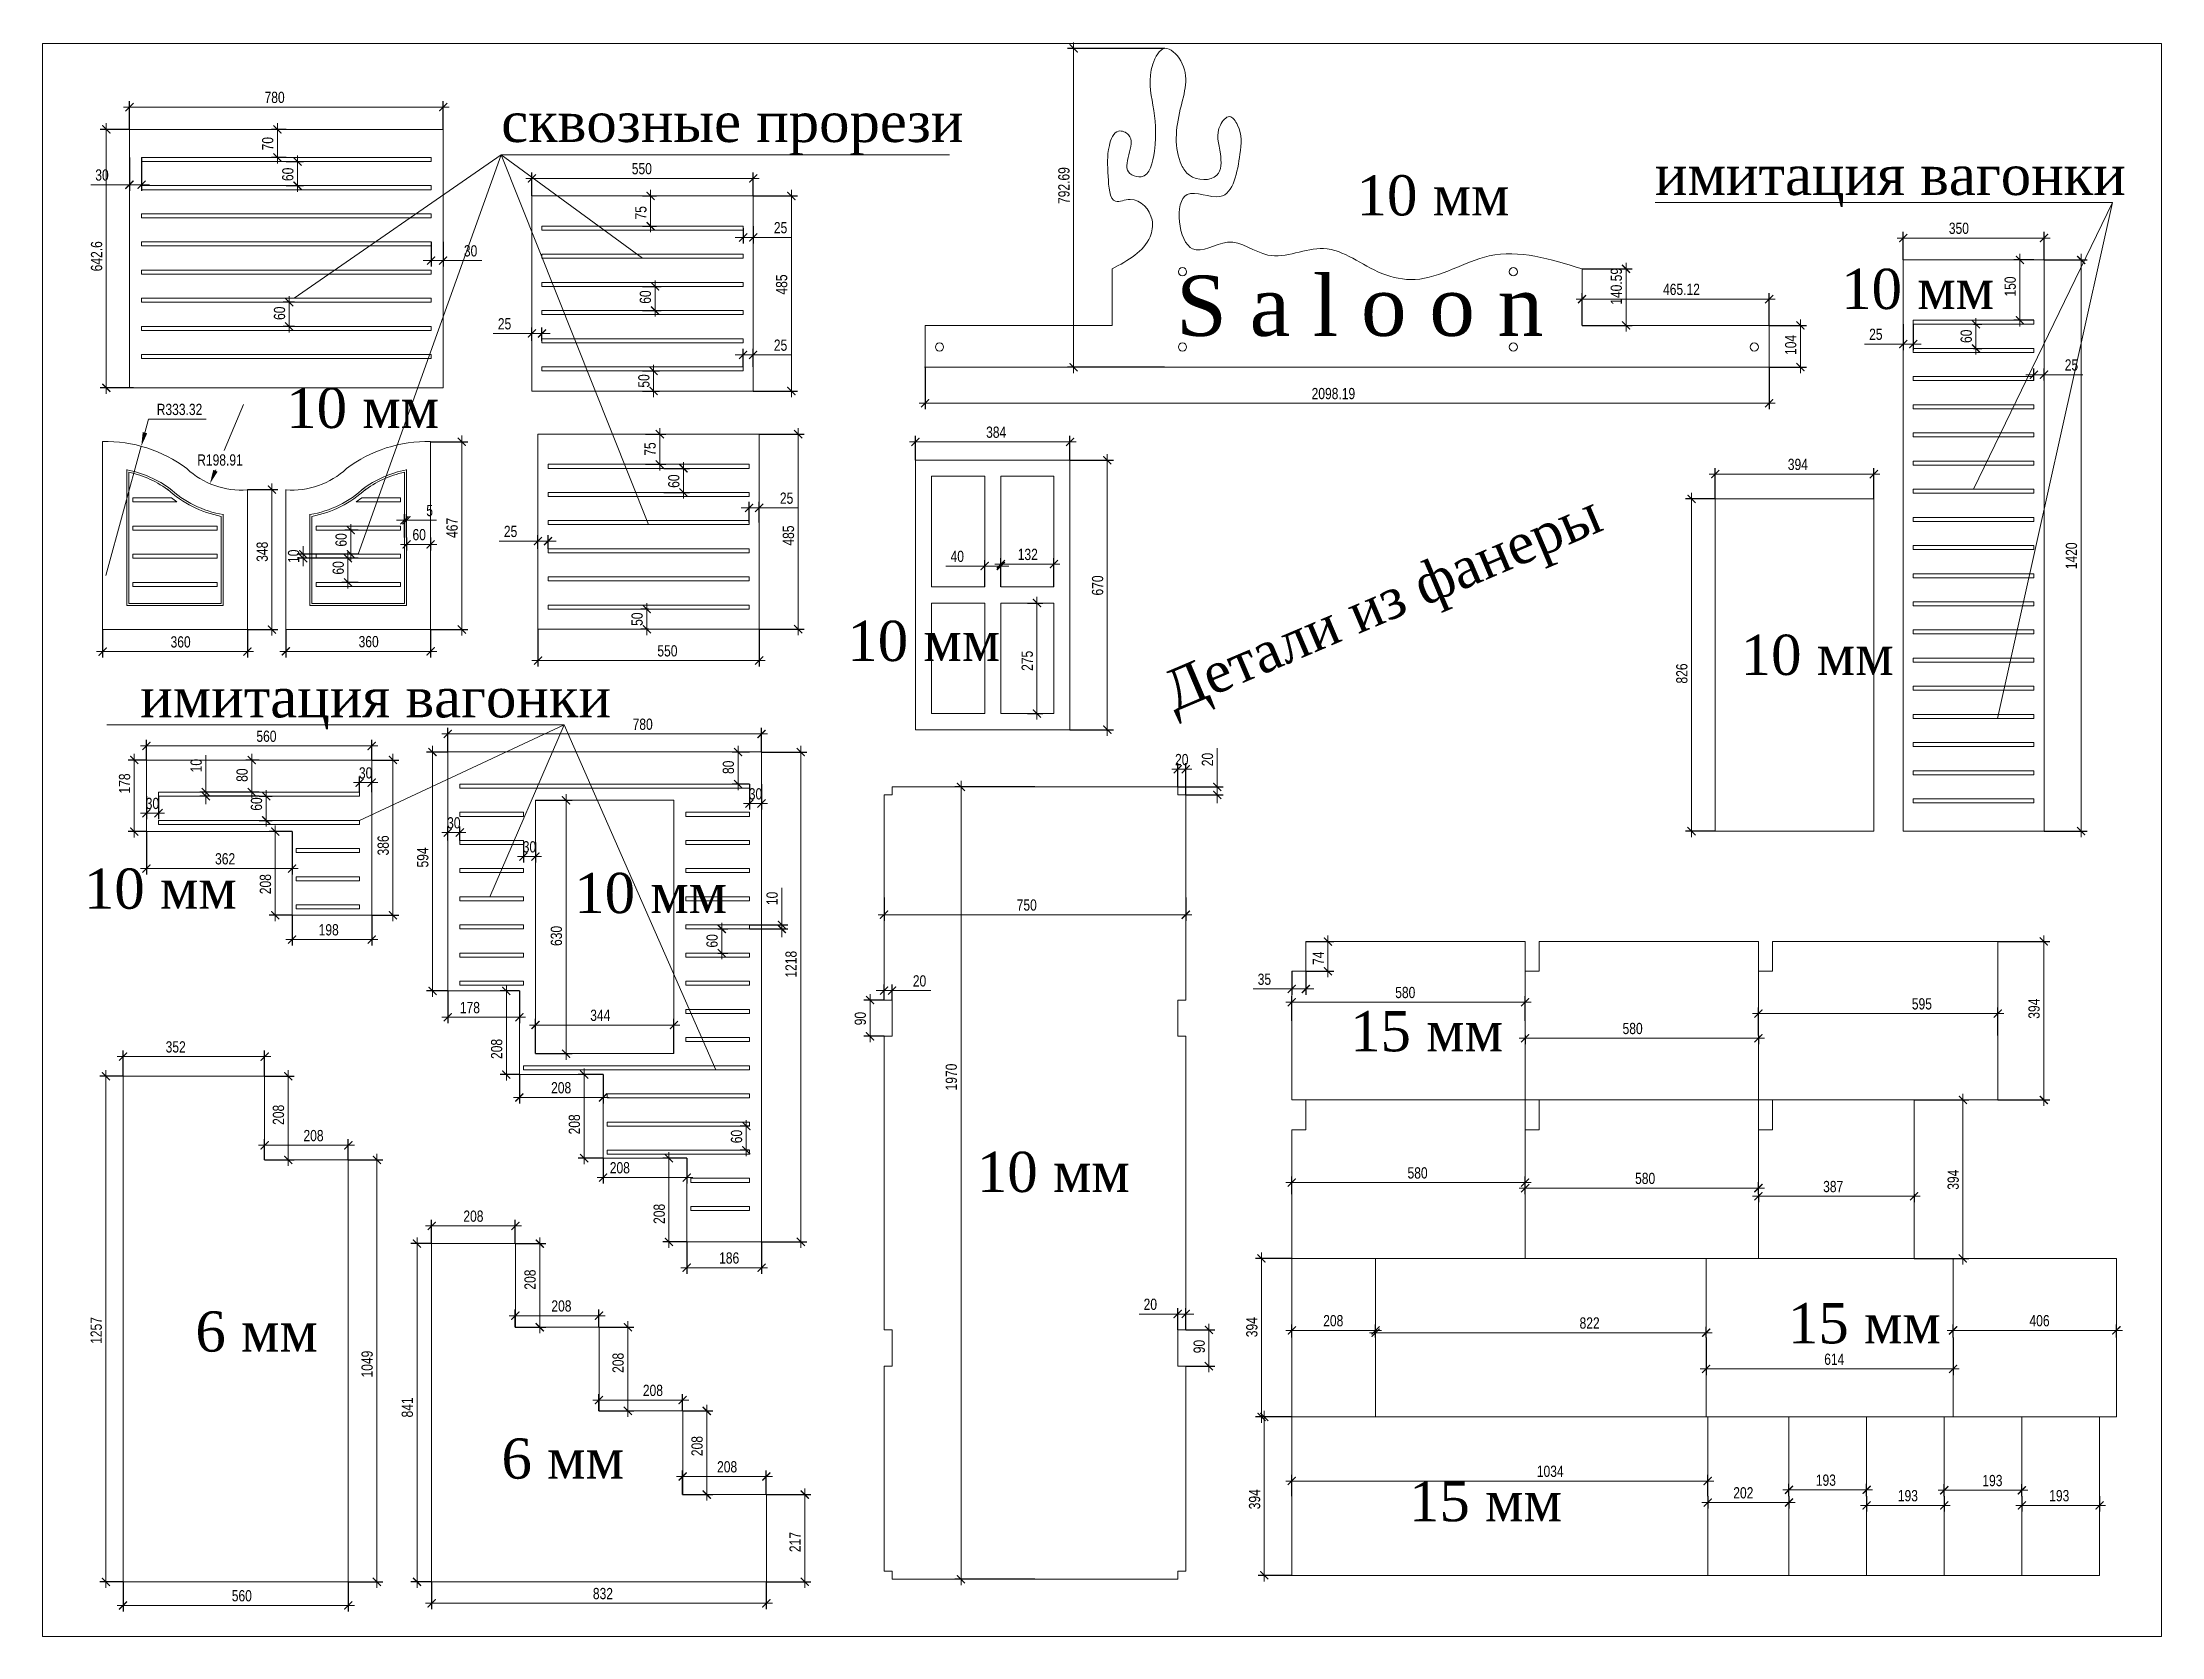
# Model space of a CAD drawing. Header units: millimetres. Extents: x -5205 to 16433, y 55921 to 73570.
# Drawn here: x 3111 to 8379, y 55921 to 59885 of the extents above; entities that cross this region are included whole.
import ezdxf

# ---------------------------------------------------------------- set-up
doc = ezdxf.new("R2010")
doc.units = ezdxf.units.MM
doc.layers.add('Размеры', color=7, linetype='Continuous', lineweight=15)
doc.layers.add('Размеры @ 10', color=7, linetype='Continuous', lineweight=15)
doc.styles.add('SFGOST', font='sfGOSTb.shx', dxfattribs={"width": 0.8})
doc.styles.add('TIMES', font='TIMES.TTF')
doc.dimstyles.new('ALEX', dxfattribs={"dimtxt": 2.8, "dimasz": 2, "dimexe": 1.5, "dimexo": 0, "dimgap": 1, "dimtad": 1, "dimrnd": 0.001, "dimdsep": 46, "dimtxsty": 'SFGOST', "dimblk": 'ARCHTICK', "dimcen": 0, "dimdle": 1.5, "dimclrd": 1, "dimclre": 1, "dimadec": 4, "dimazin": 0, "dimtfac": 1, "dimtmove": 0, "dimatfit": 0, "dimfxl": 1, "dimtvp": 1.75, "dimtolj": 1, "dimlwd": -1, "dimarcsym": 2})
doc.dimstyles.new('ALEX$4', dxfattribs={"dimtxt": 2.8, "dimasz": 3.5, "dimexe": 1.5, "dimexo": 0, "dimgap": 1, "dimtad": 1, "dimtih": 1, "dimtoh": 1, "dimrnd": 0.001, "dimdsep": 46, "dimtxsty": 'SFGOST', "dimblk1": 'ARCHTICK', "dimsah": 1, "dimcen": 0, "dimdle": 1.5, "dimclrd": 1, "dimclre": 1, "dimadec": 4, "dimazin": 0, "dimtfac": 1, "dimtmove": 0, "dimatfit": 0, "dimfxl": 1, "dimtvp": 1.75, "dimtolj": 1, "dimlwd": -1, "dimarcsym": 2})

msp = doc.modelspace()

# ---------------------------------------------------------------- texts
at = {"layer": 'Размеры', "attachment_point": 1, "style": 'TIMES'}
for s, insert, char_height in [('сквозные прорези', (4251.285, 59737.651), 100), ('10 мм', (6377.961, 59555.032), 100), ('имитация вагонки', (7119.674, 59605.866), 100), ('10 мм', (7582.628, 59322.386), 100), ('S a l o o n', (5929.303, 59305.679), 150), ('10 мм', (3717.052, 59026.509), 100), ('10 мм', (5111.932, 58447.134), 100), ('10 мм', (7332.837, 58412.528), 100), ('имитация вагонки', (3354.011, 58307.036), 100), ('10 мм', (3214.1, 57831.241), 100), ('10 мм', (4433.131, 57820.343), 100), ('15 мм', (6361.861, 57476.759), 100), ('10 мм', (5433.946, 57126.888), 100), ('15 мм', (7450.287, 56750.541), 100), ('6 мм', (3491.154, 56730.172), 100), ('6 мм', (4252.094, 56414.264), 100), ('15 мм', (6508.317, 56308.349), 100)]:
    msp.add_mtext(s, dxfattribs=dict(at, insert=insert, char_height=char_height))
at = {"layer": 'Размеры', "insert": (5884.653, 58311.769), "char_height": 100, "attachment_point": 1, "rotation": 22.975512, "style": 'TIMES'}
msp.add_mtext('Детали из фанеры', dxfattribs=at)

# ---------------------------------------------------------------- blocks, each defined once
blk = doc.blocks.new('_ArchTick')
at = {"color": 0, "linetype": 'ByBlock', "const_width": 0.15}
blk.add_lwpolyline([(-0.5, -0.5), (0.5, 0.5)], dxfattribs=at)
blk = doc.blocks.new('*D627')
at = {"layer": 'Defpoints', "color": 0}
for p in [(7971.7, 57649.8), (8086.1, 57649.8), (7971.7, 57255.8)]:
    blk.add_point(p, dxfattribs=at)
at = {"layer": 'Размеры', "color": 1, "lineweight": -2}
for p, q in [((7971.7, 57649.8), (8101.1, 57649.8)), ((7971.7, 57255.8), (8101.1, 57255.8))]:
    blk.add_line(p, q, dxfattribs=at)
at = {"layer": 'Размеры', "color": 1}
blk.add_line((8086.1, 57240.8), (8086.1, 57664.8), dxfattribs=at)
at = {"layer": 'Размеры', "color": 1, "xscale": 20, "yscale": 20, "zscale": 20}
for p, rotation in [((8086.1, 57649.8), 90), ((8086.1, 57255.8), 270)]:
    blk.add_blockref('_ArchTick', p, dxfattribs=dict(at, rotation=rotation))
at = {"layer": 'Размеры', "color": 0, "insert": (8062.1, 57482.7), "char_height": 28, "attachment_point": 5, "rotation": 90, "style": 'SFGOST'}
blk.add_mtext('\\A1;394', dxfattribs=at)
blk = doc.blocks.new('*D628')
at = {"layer": 'Defpoints', "color": 0}
for p in [(7971.7, 57470.5), (7376.7, 57415.8), (7971.7, 57415.8)]:
    blk.add_point(p, dxfattribs=at)
at = {"layer": 'Размеры', "color": 1, "lineweight": -2}
for p, q in [((7376.7, 57415.8), (7376.7, 57485.5)), ((7971.7, 57415.8), (7971.7, 57485.5))]:
    blk.add_line(p, q, dxfattribs=at)
at = {"layer": 'Размеры', "color": 1}
blk.add_line((7361.7, 57470.5), (7986.7, 57470.5), dxfattribs=at)
at = {"layer": 'Размеры', "color": 1, "xscale": 20, "yscale": 20, "zscale": 20, "rotation": 180}
blk.add_blockref('_ArchTick', (7376.7, 57470.5), dxfattribs=at)
at = {"layer": 'Размеры', "color": 1, "xscale": 20, "yscale": 20, "zscale": 20}
blk.add_blockref('_ArchTick', (7971.7, 57470.5), dxfattribs=at)
at = {"layer": 'Размеры', "color": 0, "insert": (7783.1, 57494.5), "char_height": 28, "attachment_point": 5, "style": 'SFGOST'}
blk.add_mtext('\\A1;595', dxfattribs=at)
blk = doc.blocks.new('*D629')
at = {"layer": 'Defpoints', "color": 0}
for p in [(6796.7, 57415.8), (6796.7, 57409.3), (7376.7, 57415.8)]:
    blk.add_point(p, dxfattribs=at)
at = {"layer": 'Размеры', "color": 1}
blk.add_line((7391.7, 57409.3), (6781.7, 57409.3), dxfattribs=at)
at = {"layer": 'Размеры', "color": 1, "lineweight": -2}
for p, q in [((6796.7, 57415.8), (6796.7, 57394.3)), ((7376.7, 57415.8), (7376.7, 57394.3))]:
    blk.add_line(p, q, dxfattribs=at)
at = {"layer": 'Размеры', "color": 1, "xscale": 20, "yscale": 20, "zscale": 20, "rotation": 180}
blk.add_blockref('_ArchTick', (6796.7, 57409.3), dxfattribs=at)
at = {"layer": 'Размеры', "color": 1, "xscale": 20, "yscale": 20, "zscale": 20}
blk.add_blockref('_ArchTick', (7376.7, 57409.3), dxfattribs=at)
at = {"layer": 'Размеры', "color": 0, "insert": (7064, 57433.3), "char_height": 28, "attachment_point": 5, "style": 'SFGOST'}
blk.add_mtext('\\A1;580', dxfattribs=at)
blk = doc.blocks.new('*D630')
at = {"layer": 'Defpoints', "color": 0}
for p in [(6216.7, 57498.8), (6216.7, 57452.8), (6796.7, 57452.8)]:
    blk.add_point(p, dxfattribs=at)
at = {"layer": 'Размеры', "color": 1}
blk.add_line((6811.7, 57498.8), (6201.7, 57498.8), dxfattribs=at)
at = {"layer": 'Размеры', "color": 1, "lineweight": -2}
for p, q in [((6216.7, 57452.8), (6216.7, 57513.8)), ((6796.7, 57452.8), (6796.7, 57513.8))]:
    blk.add_line(p, q, dxfattribs=at)
at = {"layer": 'Размеры', "color": 1, "xscale": 20, "yscale": 20, "zscale": 20, "rotation": 180}
blk.add_blockref('_ArchTick', (6216.7, 57498.8), dxfattribs=at)
at = {"layer": 'Размеры', "color": 1, "xscale": 20, "yscale": 20, "zscale": 20}
blk.add_blockref('_ArchTick', (6796.7, 57498.8), dxfattribs=at)
at = {"layer": 'Размеры', "color": 0, "insert": (6498.8, 57522.8), "char_height": 28, "attachment_point": 5, "style": 'SFGOST'}
blk.add_mtext('\\A1;580', dxfattribs=at)
blk = doc.blocks.new('*D631')
at = {"layer": 'Defpoints', "color": 0}
for p in [(6216.7, 57021.8), (6796.7, 57050.2), (6796.7, 57021.8)]:
    blk.add_point(p, dxfattribs=at)
at = {"layer": 'Размеры', "color": 1, "lineweight": -2}
for p, q in [((6216.7, 57021.8), (6216.7, 57065.2)), ((6796.7, 57021.8), (6796.7, 57065.2))]:
    blk.add_line(p, q, dxfattribs=at)
at = {"layer": 'Размеры', "color": 1}
blk.add_line((6201.7, 57050.2), (6811.7, 57050.2), dxfattribs=at)
at = {"layer": 'Размеры', "color": 1, "xscale": 20, "yscale": 20, "zscale": 20, "rotation": 180}
blk.add_blockref('_ArchTick', (6216.7, 57050.2), dxfattribs=at)
at = {"layer": 'Размеры', "color": 1, "xscale": 20, "yscale": 20, "zscale": 20}
blk.add_blockref('_ArchTick', (6796.7, 57050.2), dxfattribs=at)
at = {"layer": 'Размеры', "color": 0, "insert": (6529.4, 57074.2), "char_height": 28, "attachment_point": 5, "style": 'SFGOST'}
blk.add_mtext('\\A1;580', dxfattribs=at)
blk = doc.blocks.new('*D632')
at = {"layer": 'Defpoints', "color": 0}
for p in [(6796.7, 57021.8), (7376.7, 57036.6), (7376.7, 57021.8)]:
    blk.add_point(p, dxfattribs=at)
at = {"layer": 'Размеры', "color": 1}
blk.add_line((6781.7, 57036.6), (7391.7, 57036.6), dxfattribs=at)
at = {"layer": 'Размеры', "color": 1, "lineweight": -2}
for p, q in [((6796.7, 57021.8), (6796.7, 57051.6)), ((7376.7, 57021.8), (7376.7, 57051.6))]:
    blk.add_line(p, q, dxfattribs=at)
at = {"layer": 'Размеры', "color": 1, "xscale": 20, "yscale": 20, "zscale": 20, "rotation": 180}
blk.add_blockref('_ArchTick', (6796.7, 57036.6), dxfattribs=at)
at = {"layer": 'Размеры', "color": 1, "xscale": 20, "yscale": 20, "zscale": 20}
blk.add_blockref('_ArchTick', (7376.7, 57036.6), dxfattribs=at)
at = {"layer": 'Размеры', "color": 0, "insert": (7095.1, 57060.6), "char_height": 28, "attachment_point": 5, "style": 'SFGOST'}
blk.add_mtext('\\A1;580', dxfattribs=at)
blk = doc.blocks.new('*D633')
at = {"layer": 'Defpoints', "color": 0}
for p in [(7376.7, 57021.8), (7763.7, 57021.8), (7763.7, 57016.3)]:
    blk.add_point(p, dxfattribs=at)
at = {"layer": 'Размеры', "color": 1}
blk.add_line((7361.7, 57016.3), (7778.7, 57016.3), dxfattribs=at)
at = {"layer": 'Размеры', "color": 1, "lineweight": -2}
for p, q in [((7376.7, 57021.8), (7376.7, 57001.3)), ((7763.7, 57021.8), (7763.7, 57001.3))]:
    blk.add_line(p, q, dxfattribs=at)
at = {"layer": 'Размеры', "color": 1, "xscale": 20, "yscale": 20, "zscale": 20, "rotation": 180}
blk.add_blockref('_ArchTick', (7376.7, 57016.3), dxfattribs=at)
at = {"layer": 'Размеры', "color": 1, "xscale": 20, "yscale": 20, "zscale": 20}
blk.add_blockref('_ArchTick', (7763.7, 57016.3), dxfattribs=at)
at = {"layer": 'Размеры', "color": 0, "insert": (7562.6, 57040.3), "char_height": 28, "attachment_point": 5, "style": 'SFGOST'}
blk.add_mtext('\\A1;387', dxfattribs=at)
blk = doc.blocks.new('*D634')
at = {"layer": 'Defpoints', "color": 0}
for p in [(7763.7, 57255.8), (7763.7, 56861.8), (7885, 56861.8)]:
    blk.add_point(p, dxfattribs=at)
at = {"layer": 'Размеры', "color": 1}
blk.add_line((7885, 57270.8), (7885, 56846.8), dxfattribs=at)
at = {"layer": 'Размеры', "color": 1, "lineweight": -2}
for p, q in [((7763.7, 57255.8), (7900, 57255.8)), ((7763.7, 56861.8), (7900, 56861.8))]:
    blk.add_line(p, q, dxfattribs=at)
at = {"layer": 'Размеры', "color": 1, "xscale": 20, "yscale": 20, "zscale": 20}
for p, rotation in [((7885, 57255.8), 90), ((7885, 56861.8), 270)]:
    blk.add_blockref('_ArchTick', p, dxfattribs=dict(at, rotation=rotation))
at = {"layer": 'Размеры', "color": 0, "insert": (7861, 57057.5), "char_height": 28, "attachment_point": 5, "rotation": 90, "style": 'SFGOST'}
blk.add_mtext('\\A1;394', dxfattribs=at)
blk = doc.blocks.new('*D635')
at = {"layer": 'Defpoints', "color": 0}
for p in [(6216.7, 57575.8), (6251.7, 57575.8), (6251.7, 57531.8)]:
    blk.add_point(p, dxfattribs=at)
at = {"layer": 'Размеры', "color": 1}
for p, q in [((6216.7, 57531.8), (6120.4, 57531.8)), ((6251.7, 57531.8), (6216.7, 57531.8)), ((6251.7, 57531.8), (6271.7, 57531.8))]:
    blk.add_line(p, q, dxfattribs=at)
at = {"layer": 'Размеры', "color": 1, "lineweight": -2}
for p, q in [((6216.7, 57575.8), (6216.7, 57516.8)), ((6251.7, 57575.8), (6251.7, 57516.8))]:
    blk.add_line(p, q, dxfattribs=at)
at = {"layer": 'Размеры', "color": 1, "xscale": 20, "yscale": 20, "zscale": 20}
blk.add_blockref('_ArchTick', (6216.7, 57531.8), dxfattribs=at)
at = {"layer": 'Размеры', "color": 1, "xscale": 20, "yscale": 20, "zscale": 20, "rotation": 180}
blk.add_blockref('_ArchTick', (6251.7, 57531.8), dxfattribs=at)
at = {"layer": 'Размеры', "color": 0, "insert": (6148.6, 57555.8), "char_height": 28, "attachment_point": 5, "style": 'SFGOST'}
blk.add_mtext('\\A1;35', dxfattribs=at)
blk = doc.blocks.new('*D636')
at = {"layer": 'Defpoints', "color": 0}
for p in [(6251.7, 57649.8), (6306.6, 57649.8), (6251.7, 57575.8)]:
    blk.add_point(p, dxfattribs=at)
at = {"layer": 'Размеры', "color": 1, "lineweight": -2}
for p, q in [((6251.7, 57649.8), (6321.6, 57649.8)), ((6251.7, 57575.8), (6321.6, 57575.8))]:
    blk.add_line(p, q, dxfattribs=at)
at = {"layer": 'Размеры', "color": 1}
blk.add_line((6306.6, 57560.8), (6306.6, 57664.8), dxfattribs=at)
at = {"layer": 'Размеры', "color": 1, "xscale": 20, "yscale": 20, "zscale": 20}
for p, rotation in [((6306.6, 57649.8), 90), ((6306.6, 57575.8), 270)]:
    blk.add_blockref('_ArchTick', p, dxfattribs=dict(at, rotation=rotation))
at = {"layer": 'Размеры', "color": 0, "insert": (6282.6, 57608.1), "char_height": 28, "attachment_point": 5, "rotation": 90, "style": 'SFGOST'}
blk.add_mtext('\\A1;74', dxfattribs=at)
blk = doc.blocks.new('*D637')
at = {"layer": 'Defpoints', "color": 0}
for p in [(6216.7, 56861.8), (6141.5, 56467.8), (6216.7, 56467.8)]:
    blk.add_point(p, dxfattribs=at)
at = {"layer": 'Размеры', "color": 1, "lineweight": -2}
for p, q in [((6216.7, 56861.8), (6126.5, 56861.8)), ((6216.7, 56467.8), (6126.5, 56467.8))]:
    blk.add_line(p, q, dxfattribs=at)
at = {"layer": 'Размеры', "color": 1}
blk.add_line((6141.5, 56876.8), (6141.5, 56452.8), dxfattribs=at)
at = {"layer": 'Размеры', "color": 1, "xscale": 20, "yscale": 20, "zscale": 20}
for p, rotation in [((6141.5, 56861.8), 90), ((6141.5, 56467.8), 270)]:
    blk.add_blockref('_ArchTick', p, dxfattribs=dict(at, rotation=rotation))
at = {"layer": 'Размеры', "color": 0, "insert": (6117.5, 56690.8), "char_height": 28, "attachment_point": 5, "rotation": 90, "style": 'SFGOST'}
blk.add_mtext('\\A1;394', dxfattribs=at)
blk = doc.blocks.new('*D638')
at = {"layer": 'Defpoints', "color": 0}
for p in [(6216.7, 56467.8), (6148.3, 56073.8), (6216.7, 56073.8)]:
    blk.add_point(p, dxfattribs=at)
at = {"layer": 'Размеры', "color": 1}
blk.add_line((6148.3, 56482.8), (6148.3, 56058.8), dxfattribs=at)
at = {"layer": 'Размеры', "color": 1, "lineweight": -2}
for p, q in [((6216.7, 56467.8), (6133.3, 56467.8)), ((6216.7, 56073.8), (6133.3, 56073.8))]:
    blk.add_line(p, q, dxfattribs=at)
at = {"layer": 'Размеры', "color": 1, "xscale": 20, "yscale": 20, "zscale": 20}
for p, rotation in [((6148.3, 56467.8), 90), ((6148.3, 56073.8), 270)]:
    blk.add_blockref('_ArchTick', p, dxfattribs=dict(at, rotation=rotation))
at = {"layer": 'Размеры', "color": 0, "insert": (6124.3, 56263), "char_height": 28, "attachment_point": 5, "rotation": 90, "style": 'SFGOST'}
blk.add_mtext('\\A1;394', dxfattribs=at)
blk = doc.blocks.new('*D639')
at = {"layer": 'Defpoints', "color": 0}
for p in [(6216.7, 56664.8), (6424.7, 56682.8), (6424.7, 56664.8)]:
    blk.add_point(p, dxfattribs=at)
at = {"layer": 'Размеры', "color": 1, "lineweight": -2}
for p, q in [((6216.7, 56664.8), (6216.7, 56697.8)), ((6424.7, 56664.8), (6424.7, 56697.8))]:
    blk.add_line(p, q, dxfattribs=at)
at = {"layer": 'Размеры', "color": 1}
blk.add_line((6201.7, 56682.8), (6439.7, 56682.8), dxfattribs=at)
at = {"layer": 'Размеры', "color": 1, "xscale": 20, "yscale": 20, "zscale": 20, "rotation": 180}
blk.add_blockref('_ArchTick', (6216.7, 56682.8), dxfattribs=at)
at = {"layer": 'Размеры', "color": 1, "xscale": 20, "yscale": 20, "zscale": 20}
blk.add_blockref('_ArchTick', (6424.7, 56682.8), dxfattribs=at)
at = {"layer": 'Размеры', "color": 0, "insert": (6319.8, 56706.8), "char_height": 28, "attachment_point": 5, "style": 'SFGOST'}
blk.add_mtext('\\A1;208', dxfattribs=at)
blk = doc.blocks.new('*D640')
at = {"layer": 'Defpoints', "color": 0}
for p in [(6424.7, 56664.8), (7246.7, 56677), (7246.7, 56664.8)]:
    blk.add_point(p, dxfattribs=at)
at = {"layer": 'Размеры', "color": 1, "lineweight": -2}
for p, q in [((6424.7, 56664.8), (6424.7, 56692)), ((7246.7, 56664.8), (7246.7, 56692))]:
    blk.add_line(p, q, dxfattribs=at)
at = {"layer": 'Размеры', "color": 1}
blk.add_line((6409.7, 56677), (7261.7, 56677), dxfattribs=at)
at = {"layer": 'Размеры', "color": 1, "xscale": 20, "yscale": 20, "zscale": 20, "rotation": 180}
blk.add_blockref('_ArchTick', (6424.7, 56677), dxfattribs=at)
at = {"layer": 'Размеры', "color": 1, "xscale": 20, "yscale": 20, "zscale": 20}
blk.add_blockref('_ArchTick', (7246.7, 56677), dxfattribs=at)
at = {"layer": 'Размеры', "color": 0, "insert": (6957.1, 56701), "char_height": 28, "attachment_point": 5, "style": 'SFGOST'}
blk.add_mtext('\\A1;822', dxfattribs=at)
blk = doc.blocks.new('*D641')
at = {"layer": 'Defpoints', "color": 0}
for p in [(7246.7, 56664.8), (7860.7, 56664.8), (7860.7, 56586.9)]:
    blk.add_point(p, dxfattribs=at)
at = {"layer": 'Размеры', "color": 1, "lineweight": -2}
for p, q in [((7246.7, 56664.8), (7246.7, 56571.9)), ((7860.7, 56664.8), (7860.7, 56571.9))]:
    blk.add_line(p, q, dxfattribs=at)
at = {"layer": 'Размеры', "color": 1}
blk.add_line((7231.7, 56586.9), (7875.7, 56586.9), dxfattribs=at)
at = {"layer": 'Размеры', "color": 1, "xscale": 20, "yscale": 20, "zscale": 20, "rotation": 180}
blk.add_blockref('_ArchTick', (7246.7, 56586.9), dxfattribs=at)
at = {"layer": 'Размеры', "color": 1, "xscale": 20, "yscale": 20, "zscale": 20}
blk.add_blockref('_ArchTick', (7860.7, 56586.9), dxfattribs=at)
at = {"layer": 'Размеры', "color": 0, "insert": (7565.3, 56610.9), "char_height": 28, "attachment_point": 5, "style": 'SFGOST'}
blk.add_mtext('\\A1;614', dxfattribs=at)
blk = doc.blocks.new('*D642')
at = {"layer": 'Defpoints', "color": 0}
for p in [(7860.7, 56664.8), (8266.7, 56682.8), (8266.7, 56664.8)]:
    blk.add_point(p, dxfattribs=at)
at = {"layer": 'Размеры', "color": 1, "lineweight": -2}
for p, q in [((7860.7, 56664.8), (7860.7, 56697.8)), ((8266.7, 56664.8), (8266.7, 56697.8))]:
    blk.add_line(p, q, dxfattribs=at)
at = {"layer": 'Размеры', "color": 1}
blk.add_line((7845.7, 56682.8), (8281.7, 56682.8), dxfattribs=at)
at = {"layer": 'Размеры', "color": 1, "xscale": 20, "yscale": 20, "zscale": 20, "rotation": 180}
blk.add_blockref('_ArchTick', (7860.7, 56682.8), dxfattribs=at)
at = {"layer": 'Размеры', "color": 1, "xscale": 20, "yscale": 20, "zscale": 20}
blk.add_blockref('_ArchTick', (8266.7, 56682.8), dxfattribs=at)
at = {"layer": 'Размеры', "color": 0, "insert": (8075.6, 56706.8), "char_height": 28, "attachment_point": 5, "style": 'SFGOST'}
blk.add_mtext('\\A1;406', dxfattribs=at)
blk = doc.blocks.new('*D643')
at = {"layer": 'Defpoints', "color": 0}
for p in [(6216.7, 56270.8), (7250.7, 56308.3), (7250.7, 56270.8)]:
    blk.add_point(p, dxfattribs=at)
at = {"layer": 'Размеры', "color": 1, "lineweight": -2}
for p, q in [((6216.7, 56270.8), (6216.7, 56323.3)), ((7250.7, 56270.8), (7250.7, 56323.3))]:
    blk.add_line(p, q, dxfattribs=at)
at = {"layer": 'Размеры', "color": 1}
blk.add_line((6201.7, 56308.3), (7265.7, 56308.3), dxfattribs=at)
at = {"layer": 'Размеры', "color": 1, "xscale": 20, "yscale": 20, "zscale": 20, "rotation": 180}
blk.add_blockref('_ArchTick', (6216.7, 56308.3), dxfattribs=at)
at = {"layer": 'Размеры', "color": 1, "xscale": 20, "yscale": 20, "zscale": 20}
blk.add_blockref('_ArchTick', (7250.7, 56308.3), dxfattribs=at)
at = {"layer": 'Размеры', "color": 0, "insert": (6859.2, 56332.3), "char_height": 28, "attachment_point": 5, "style": 'SFGOST'}
blk.add_mtext('\\A1;1034', dxfattribs=at)
blk = doc.blocks.new('*D644')
at = {"layer": 'Defpoints', "color": 0}
for p in [(7250.7, 56270.8), (7452.7, 56270.8), (7452.7, 56254.8)]:
    blk.add_point(p, dxfattribs=at)
at = {"layer": 'Размеры', "color": 1, "lineweight": -2}
for p, q in [((7250.7, 56270.8), (7250.7, 56239.8)), ((7452.7, 56270.8), (7452.7, 56239.8))]:
    blk.add_line(p, q, dxfattribs=at)
at = {"layer": 'Размеры', "color": 1}
blk.add_line((7235.7, 56254.8), (7467.7, 56254.8), dxfattribs=at)
at = {"layer": 'Размеры', "color": 1, "xscale": 20, "yscale": 20, "zscale": 20, "rotation": 180}
blk.add_blockref('_ArchTick', (7250.7, 56254.8), dxfattribs=at)
at = {"layer": 'Размеры', "color": 1, "xscale": 20, "yscale": 20, "zscale": 20}
blk.add_blockref('_ArchTick', (7452.7, 56254.8), dxfattribs=at)
at = {"layer": 'Размеры', "color": 0, "insert": (7339.2, 56278.8), "char_height": 28, "attachment_point": 5, "style": 'SFGOST'}
blk.add_mtext('\\A1;202', dxfattribs=at)
blk = doc.blocks.new('*D645')
at = {"layer": 'Defpoints', "color": 0}
for p in [(7452.7, 56270.8), (7645.7, 56286.3), (7645.7, 56270.8)]:
    blk.add_point(p, dxfattribs=at)
at = {"layer": 'Размеры', "color": 1}
blk.add_line((7437.7, 56286.3), (7660.7, 56286.3), dxfattribs=at)
at = {"layer": 'Размеры', "color": 1, "lineweight": -2}
for p, q in [((7452.7, 56270.8), (7452.7, 56301.3)), ((7645.7, 56270.8), (7645.7, 56301.3))]:
    blk.add_line(p, q, dxfattribs=at)
at = {"layer": 'Размеры', "color": 1, "xscale": 20, "yscale": 20, "zscale": 20, "rotation": 180}
blk.add_blockref('_ArchTick', (7452.7, 56286.3), dxfattribs=at)
at = {"layer": 'Размеры', "color": 1, "xscale": 20, "yscale": 20, "zscale": 20}
blk.add_blockref('_ArchTick', (7645.7, 56286.3), dxfattribs=at)
at = {"layer": 'Размеры', "color": 0, "insert": (7544.4, 56310.3), "char_height": 28, "attachment_point": 5, "style": 'SFGOST'}
blk.add_mtext('\\A1;193', dxfattribs=at)
blk = doc.blocks.new('*D646')
at = {"layer": 'Defpoints', "color": 0}
for p in [(7645.7, 56270.8), (7838.7, 56270.8), (7838.7, 56247.7)]:
    blk.add_point(p, dxfattribs=at)
at = {"layer": 'Размеры', "color": 1, "lineweight": -2}
for p, q in [((7645.7, 56270.8), (7645.7, 56232.7)), ((7838.7, 56270.8), (7838.7, 56232.7))]:
    blk.add_line(p, q, dxfattribs=at)
at = {"layer": 'Размеры', "color": 1}
blk.add_line((7630.7, 56247.7), (7853.7, 56247.7), dxfattribs=at)
at = {"layer": 'Размеры', "color": 1, "xscale": 20, "yscale": 20, "zscale": 20, "rotation": 180}
blk.add_blockref('_ArchTick', (7645.7, 56247.7), dxfattribs=at)
at = {"layer": 'Размеры', "color": 1, "xscale": 20, "yscale": 20, "zscale": 20}
blk.add_blockref('_ArchTick', (7838.7, 56247.7), dxfattribs=at)
at = {"layer": 'Размеры', "color": 0, "insert": (7748.3, 56271.7), "char_height": 28, "attachment_point": 5, "style": 'SFGOST'}
blk.add_mtext('\\A1;193', dxfattribs=at)
blk = doc.blocks.new('*D647')
at = {"layer": 'Defpoints', "color": 0}
for p in [(7838.7, 56270.8), (8031.7, 56285.3), (8031.7, 56270.8)]:
    blk.add_point(p, dxfattribs=at)
at = {"layer": 'Размеры', "color": 1}
blk.add_line((7823.7, 56285.3), (8046.7, 56285.3), dxfattribs=at)
at = {"layer": 'Размеры', "color": 1, "lineweight": -2}
for p, q in [((7838.7, 56270.8), (7838.7, 56300.3)), ((8031.7, 56270.8), (8031.7, 56300.3))]:
    blk.add_line(p, q, dxfattribs=at)
at = {"layer": 'Размеры', "color": 1, "xscale": 20, "yscale": 20, "zscale": 20, "rotation": 180}
blk.add_blockref('_ArchTick', (7838.7, 56285.3), dxfattribs=at)
at = {"layer": 'Размеры', "color": 1, "xscale": 20, "yscale": 20, "zscale": 20}
blk.add_blockref('_ArchTick', (8031.7, 56285.3), dxfattribs=at)
at = {"layer": 'Размеры', "color": 0, "insert": (7958.4, 56309.3), "char_height": 28, "attachment_point": 5, "style": 'SFGOST'}
blk.add_mtext('\\A1;193', dxfattribs=at)
blk = doc.blocks.new('*D648')
at = {"layer": 'Defpoints', "color": 0}
for p in [(8031.7, 56270.8), (8224.7, 56270.8), (8224.7, 56247.7)]:
    blk.add_point(p, dxfattribs=at)
at = {"layer": 'Размеры', "color": 1, "lineweight": -2}
for p, q in [((8031.7, 56270.8), (8031.7, 56232.7)), ((8224.7, 56270.8), (8224.7, 56232.7))]:
    blk.add_line(p, q, dxfattribs=at)
at = {"layer": 'Размеры', "color": 1}
blk.add_line((8016.7, 56247.7), (8239.7, 56247.7), dxfattribs=at)
at = {"layer": 'Размеры', "color": 1, "xscale": 20, "yscale": 20, "zscale": 20, "rotation": 180}
blk.add_blockref('_ArchTick', (8031.7, 56247.7), dxfattribs=at)
at = {"layer": 'Размеры', "color": 1, "xscale": 20, "yscale": 20, "zscale": 20}
blk.add_blockref('_ArchTick', (8224.7, 56247.7), dxfattribs=at)
at = {"layer": 'Размеры', "color": 0, "insert": (8124.6, 56271.7), "char_height": 28, "attachment_point": 5, "style": 'SFGOST'}
blk.add_mtext('\\A1;193', dxfattribs=at)
blk = doc.blocks.new('*D649')
at = {"layer": 'Defpoints', "color": 0}
for p in [(5578.1, 58034.1), (5394.4, 56064.1), (5578.1, 56064.1)]:
    blk.add_point(p, dxfattribs=at)
at = {"layer": 'Размеры', "color": 1, "lineweight": -2}
for p, q in [((5578.1, 58034.1), (5379.4, 58034.1)), ((5578.1, 56064.1), (5379.4, 56064.1))]:
    blk.add_line(p, q, dxfattribs=at)
at = {"layer": 'Размеры', "color": 1}
blk.add_line((5394.4, 58049.1), (5394.4, 56049.1), dxfattribs=at)
at = {"layer": 'Размеры', "color": 1, "xscale": 20, "yscale": 20, "zscale": 20}
for p, rotation in [((5394.4, 58034.1), 90), ((5394.4, 56064.1), 270)]:
    blk.add_blockref('_ArchTick', p, dxfattribs=dict(at, rotation=rotation))
at = {"layer": 'Размеры', "color": 0, "insert": (5370.4, 57312.8), "char_height": 28, "attachment_point": 5, "rotation": 90, "style": 'SFGOST'}
blk.add_mtext('\\A1;1970', dxfattribs=at)
blk = doc.blocks.new('*D650')
at = {"layer": 'Defpoints', "color": 0}
for p in [(5203.1, 57759.1), (5953.1, 57759.1), (5953.1, 57716.3)]:
    blk.add_point(p, dxfattribs=at)
at = {"layer": 'Размеры', "color": 1, "lineweight": -2}
for p, q in [((5203.1, 57759.1), (5203.1, 57701.3)), ((5953.1, 57759.1), (5953.1, 57701.3))]:
    blk.add_line(p, q, dxfattribs=at)
at = {"layer": 'Размеры', "color": 1}
blk.add_line((5188.1, 57716.3), (5968.1, 57716.3), dxfattribs=at)
at = {"layer": 'Размеры', "color": 1, "xscale": 20, "yscale": 20, "zscale": 20, "rotation": 180}
blk.add_blockref('_ArchTick', (5203.1, 57716.3), dxfattribs=at)
at = {"layer": 'Размеры', "color": 1, "xscale": 20, "yscale": 20, "zscale": 20}
blk.add_blockref('_ArchTick', (5953.1, 57716.3), dxfattribs=at)
at = {"layer": 'Размеры', "color": 0, "insert": (5557.8, 57740.3), "char_height": 28, "attachment_point": 5, "style": 'SFGOST'}
blk.add_mtext('\\A1;750', dxfattribs=at)
blk = doc.blocks.new('*D651')
at = {"layer": 'Defpoints', "color": 0}
for p in [(5168.2, 57504.1), (5203.1, 57504.1), (5203.1, 57414.1)]:
    blk.add_point(p, dxfattribs=at)
at = {"layer": 'Размеры', "color": 1, "lineweight": -2}
for p, q in [((5203.1, 57504.1), (5153.2, 57504.1)), ((5203.1, 57414.1), (5153.2, 57414.1))]:
    blk.add_line(p, q, dxfattribs=at)
at = {"layer": 'Размеры', "color": 1}
blk.add_line((5168.2, 57399.1), (5168.2, 57519.1), dxfattribs=at)
at = {"layer": 'Размеры', "color": 1, "xscale": 20, "yscale": 20, "zscale": 20}
for p, rotation in [((5168.2, 57504.1), 90), ((5168.2, 57414.1), 270)]:
    blk.add_blockref('_ArchTick', p, dxfattribs=dict(at, rotation=rotation))
at = {"layer": 'Размеры', "color": 0, "insert": (5144.2, 57458.1), "char_height": 28, "attachment_point": 5, "rotation": 90, "style": 'SFGOST'}
blk.add_mtext('\\A1;90', dxfattribs=at)
blk = doc.blocks.new('*D652')
at = {"layer": 'Defpoints', "color": 0}
for p in [(5203.1, 57504.1), (5223.1, 57527.6), (5223.1, 57504.1)]:
    blk.add_point(p, dxfattribs=at)
at = {"layer": 'Размеры', "color": 1, "lineweight": -2}
for p, q in [((5203.1, 57504.1), (5203.1, 57542.6)), ((5223.1, 57504.1), (5223.1, 57542.6))]:
    blk.add_line(p, q, dxfattribs=at)
at = {"layer": 'Размеры', "color": 1}
for p, q in [((5203.1, 57527.6), (5183.1, 57527.6)), ((5203.1, 57527.6), (5223.1, 57527.6)), ((5223.1, 57527.6), (5319.4, 57527.6))]:
    blk.add_line(p, q, dxfattribs=at)
at = {"layer": 'Размеры', "color": 1, "xscale": 20, "yscale": 20, "zscale": 20}
blk.add_blockref('_ArchTick', (5203.1, 57527.6), dxfattribs=at)
at = {"layer": 'Размеры', "color": 1, "xscale": 20, "yscale": 20, "zscale": 20, "rotation": 180}
blk.add_blockref('_ArchTick', (5223.1, 57527.6), dxfattribs=at)
at = {"layer": 'Размеры', "color": 0, "insert": (5291.3, 57551.6), "char_height": 28, "attachment_point": 5, "style": 'SFGOST'}
blk.add_mtext('\\A1;20', dxfattribs=at)
blk = doc.blocks.new('*D653')
at = {"layer": 'Defpoints', "color": 0}
for p in [(5953.1, 56684.1), (6010.6, 56684.1), (5953.1, 56594.1)]:
    blk.add_point(p, dxfattribs=at)
at = {"layer": 'Размеры', "color": 1}
blk.add_line((6010.6, 56579.1), (6010.6, 56699.1), dxfattribs=at)
at = {"layer": 'Размеры', "color": 1, "lineweight": -2}
for p, q in [((5953.1, 56684.1), (6025.6, 56684.1)), ((5953.1, 56594.1), (6025.6, 56594.1))]:
    blk.add_line(p, q, dxfattribs=at)
at = {"layer": 'Размеры', "color": 1, "xscale": 20, "yscale": 20, "zscale": 20}
for p, rotation in [((6010.6, 56684.1), 90), ((6010.6, 56594.1), 270)]:
    blk.add_blockref('_ArchTick', p, dxfattribs=dict(at, rotation=rotation))
at = {"layer": 'Размеры', "color": 0, "insert": (5986.6, 56642.6), "char_height": 28, "attachment_point": 5, "rotation": 90, "style": 'SFGOST'}
blk.add_mtext('\\A1;90', dxfattribs=at)
blk = doc.blocks.new('*D654')
at = {"layer": 'Defpoints', "color": 0}
for p in [(5933.1, 56723.5), (5933.1, 56684.1), (5953.1, 56684.1)]:
    blk.add_point(p, dxfattribs=at)
at = {"layer": 'Размеры', "color": 1}
for p, q in [((5933.1, 56723.5), (5836.9, 56723.5)), ((5953.1, 56723.5), (5933.1, 56723.5)), ((5953.1, 56723.5), (5973.1, 56723.5))]:
    blk.add_line(p, q, dxfattribs=at)
at = {"layer": 'Размеры', "color": 1, "lineweight": -2}
for p, q in [((5933.1, 56684.1), (5933.1, 56738.5)), ((5953.1, 56684.1), (5953.1, 56738.5))]:
    blk.add_line(p, q, dxfattribs=at)
at = {"layer": 'Размеры', "color": 1, "xscale": 20, "yscale": 20, "zscale": 20}
blk.add_blockref('_ArchTick', (5933.1, 56723.5), dxfattribs=at)
at = {"layer": 'Размеры', "color": 1, "xscale": 20, "yscale": 20, "zscale": 20, "rotation": 180}
blk.add_blockref('_ArchTick', (5953.1, 56723.5), dxfattribs=at)
at = {"layer": 'Размеры', "color": 0, "insert": (5865, 56747.5), "char_height": 28, "attachment_point": 5, "style": 'SFGOST'}
blk.add_mtext('\\A1;20', dxfattribs=at)
blk = doc.blocks.new('*D655')
at = {"layer": 'Defpoints', "color": 0}
for p in [(5933.1, 58034.1), (5953.1, 58014.1), (6031.2, 58014.1)]:
    blk.add_point(p, dxfattribs=at)
at = {"layer": 'Размеры', "color": 1}
for p, q in [((6031.2, 58034.1), (6031.2, 58130.4)), ((6031.2, 58014.1), (6031.2, 58034.1)), ((6031.2, 58014.1), (6031.2, 57994.1))]:
    blk.add_line(p, q, dxfattribs=at)
at = {"layer": 'Размеры', "color": 1, "lineweight": -2}
for p, q in [((5933.1, 58034.1), (6046.2, 58034.1)), ((5953.1, 58014.1), (6046.2, 58014.1))]:
    blk.add_line(p, q, dxfattribs=at)
at = {"layer": 'Размеры', "color": 1, "xscale": 20, "yscale": 20, "zscale": 20}
for p, rotation in [((6031.2, 58034.1), 270), ((6031.2, 58014.1), 90)]:
    blk.add_blockref('_ArchTick', p, dxfattribs=dict(at, rotation=rotation))
at = {"layer": 'Размеры', "color": 0, "insert": (6007.2, 58102.2), "char_height": 28, "attachment_point": 5, "rotation": 90, "style": 'SFGOST'}
blk.add_mtext('\\A1;20', dxfattribs=at)
blk = doc.blocks.new('*D656')
at = {"layer": 'Defpoints', "color": 0}
for p in [(5933.1, 58077.9), (5933.1, 58034.1), (5953.1, 58014.1)]:
    blk.add_point(p, dxfattribs=at)
at = {"layer": 'Размеры', "color": 1}
blk.add_line((5968.1, 58077.9), (5918.1, 58077.9), dxfattribs=at)
at = {"layer": 'Размеры', "color": 1, "lineweight": -2}
for p, q in [((5933.1, 58034.1), (5933.1, 58092.9)), ((5953.1, 58014.1), (5953.1, 58092.9))]:
    blk.add_line(p, q, dxfattribs=at)
at = {"layer": 'Размеры', "color": 1, "xscale": 20, "yscale": 20, "zscale": 20, "rotation": 180}
blk.add_blockref('_ArchTick', (5933.1, 58077.9), dxfattribs=at)
at = {"layer": 'Размеры', "color": 1, "xscale": 20, "yscale": 20, "zscale": 20}
blk.add_blockref('_ArchTick', (5953.1, 58077.9), dxfattribs=at)
at = {"layer": 'Размеры', "color": 0, "insert": (5943.1, 58101.9), "char_height": 28, "attachment_point": 5, "style": 'SFGOST'}
blk.add_mtext('\\A1;20', dxfattribs=at)
blk = doc.blocks.new('*D657')
at = {"layer": 'Defpoints', "color": 0}
for p in [(4910.4, 56274.6), (4910.4, 56057.6), (5005.9, 56057.6)]:
    blk.add_point(p, dxfattribs=at)
at = {"layer": 'Размеры', "color": 1, "lineweight": -2}
for p, q in [((4910.4, 56274.6), (5020.9, 56274.6)), ((4910.4, 56057.6), (5020.9, 56057.6))]:
    blk.add_line(p, q, dxfattribs=at)
at = {"layer": 'Размеры', "color": 1}
blk.add_line((5005.9, 56289.6), (5005.9, 56042.6), dxfattribs=at)
at = {"layer": 'Размеры', "color": 1, "xscale": 20, "yscale": 20, "zscale": 20}
for p, rotation in [((5005.9, 56274.6), 90), ((5005.9, 56057.6), 270)]:
    blk.add_blockref('_ArchTick', p, dxfattribs=dict(at, rotation=rotation))
at = {"layer": 'Размеры', "color": 0, "insert": (4981.9, 56156.5), "char_height": 28, "attachment_point": 5, "rotation": 90, "style": 'SFGOST'}
blk.add_mtext('\\A1;217', dxfattribs=at)
blk = doc.blocks.new('*D658')
at = {"layer": 'Defpoints', "color": 0}
for p in [(4702.4, 56319.5), (4702.4, 56274.6), (4910.4, 56274.6)]:
    blk.add_point(p, dxfattribs=at)
at = {"layer": 'Размеры', "color": 1}
blk.add_line((4925.4, 56319.5), (4687.4, 56319.5), dxfattribs=at)
at = {"layer": 'Размеры', "color": 1, "lineweight": -2}
for p, q in [((4702.4, 56274.6), (4702.4, 56334.5)), ((4910.4, 56274.6), (4910.4, 56334.5))]:
    blk.add_line(p, q, dxfattribs=at)
at = {"layer": 'Размеры', "color": 1, "xscale": 20, "yscale": 20, "zscale": 20, "rotation": 180}
blk.add_blockref('_ArchTick', (4702.4, 56319.5), dxfattribs=at)
at = {"layer": 'Размеры', "color": 1, "xscale": 20, "yscale": 20, "zscale": 20}
blk.add_blockref('_ArchTick', (4910.4, 56319.5), dxfattribs=at)
at = {"layer": 'Размеры', "color": 0, "insert": (4812.9, 56343.5), "char_height": 28, "attachment_point": 5, "style": 'SFGOST'}
blk.add_mtext('\\A1;208', dxfattribs=at)
blk = doc.blocks.new('*D659')
at = {"layer": 'Defpoints', "color": 0}
for p in [(4702.4, 56482.6), (4762.3, 56482.6), (4702.4, 56274.6)]:
    blk.add_point(p, dxfattribs=at)
at = {"layer": 'Размеры', "color": 1, "lineweight": -2}
for p, q in [((4702.4, 56482.6), (4777.3, 56482.6)), ((4702.4, 56274.6), (4777.3, 56274.6))]:
    blk.add_line(p, q, dxfattribs=at)
at = {"layer": 'Размеры', "color": 1}
blk.add_line((4762.3, 56259.6), (4762.3, 56497.6), dxfattribs=at)
at = {"layer": 'Размеры', "color": 1, "xscale": 20, "yscale": 20, "zscale": 20}
for p, rotation in [((4762.3, 56482.6), 90), ((4762.3, 56274.6), 270)]:
    blk.add_blockref('_ArchTick', p, dxfattribs=dict(at, rotation=rotation))
at = {"layer": 'Размеры', "color": 0, "insert": (4738.3, 56395.2), "char_height": 28, "attachment_point": 5, "rotation": 90, "style": 'SFGOST'}
blk.add_mtext('\\A1;208', dxfattribs=at)
blk = doc.blocks.new('*D660')
at = {"layer": 'Defpoints', "color": 0}
for p in [(4494.4, 56509.5), (4494.4, 56482.6), (4702.4, 56482.6)]:
    blk.add_point(p, dxfattribs=at)
at = {"layer": 'Размеры', "color": 1}
blk.add_line((4717.4, 56509.5), (4479.4, 56509.5), dxfattribs=at)
at = {"layer": 'Размеры', "color": 1, "lineweight": -2}
for p, q in [((4494.4, 56482.6), (4494.4, 56524.5)), ((4702.4, 56482.6), (4702.4, 56524.5))]:
    blk.add_line(p, q, dxfattribs=at)
at = {"layer": 'Размеры', "color": 1, "xscale": 20, "yscale": 20, "zscale": 20, "rotation": 180}
blk.add_blockref('_ArchTick', (4494.4, 56509.5), dxfattribs=at)
at = {"layer": 'Размеры', "color": 1, "xscale": 20, "yscale": 20, "zscale": 20}
blk.add_blockref('_ArchTick', (4702.4, 56509.5), dxfattribs=at)
at = {"layer": 'Размеры', "color": 0, "insert": (4628.5, 56533.5), "char_height": 28, "attachment_point": 5, "style": 'SFGOST'}
blk.add_mtext('\\A1;208', dxfattribs=at)
blk = doc.blocks.new('*D661')
at = {"layer": 'Defpoints', "color": 0}
for p in [(4494.4, 56690.6), (4566, 56690.6), (4494.4, 56482.6)]:
    blk.add_point(p, dxfattribs=at)
at = {"layer": 'Размеры', "color": 1, "lineweight": -2}
for p, q in [((4494.4, 56690.6), (4581, 56690.6)), ((4494.4, 56482.6), (4581, 56482.6))]:
    blk.add_line(p, q, dxfattribs=at)
at = {"layer": 'Размеры', "color": 1}
blk.add_line((4566, 56467.6), (4566, 56705.6), dxfattribs=at)
at = {"layer": 'Размеры', "color": 1, "xscale": 20, "yscale": 20, "zscale": 20}
for p, rotation in [((4566, 56690.6), 90), ((4566, 56482.6), 270)]:
    blk.add_blockref('_ArchTick', p, dxfattribs=dict(at, rotation=rotation))
at = {"layer": 'Размеры', "color": 0, "insert": (4542, 56602.1), "char_height": 28, "attachment_point": 5, "rotation": 90, "style": 'SFGOST'}
blk.add_mtext('\\A1;208', dxfattribs=at)
blk = doc.blocks.new('*D662')
at = {"layer": 'Defpoints', "color": 0}
for p in [(4286.4, 56719.4), (4286.4, 56690.6), (4494.4, 56690.6)]:
    blk.add_point(p, dxfattribs=at)
at = {"layer": 'Размеры', "color": 1}
blk.add_line((4509.4, 56719.4), (4271.4, 56719.4), dxfattribs=at)
at = {"layer": 'Размеры', "color": 1, "lineweight": -2}
for p, q in [((4286.4, 56690.6), (4286.4, 56734.4)), ((4494.4, 56690.6), (4494.4, 56734.4))]:
    blk.add_line(p, q, dxfattribs=at)
at = {"layer": 'Размеры', "color": 1, "xscale": 20, "yscale": 20, "zscale": 20, "rotation": 180}
blk.add_blockref('_ArchTick', (4286.4, 56719.4), dxfattribs=at)
at = {"layer": 'Размеры', "color": 1, "xscale": 20, "yscale": 20, "zscale": 20}
blk.add_blockref('_ArchTick', (4494.4, 56719.4), dxfattribs=at)
at = {"layer": 'Размеры', "color": 0, "insert": (4401, 56743.4), "char_height": 28, "attachment_point": 5, "style": 'SFGOST'}
blk.add_mtext('\\A1;208', dxfattribs=at)
blk = doc.blocks.new('*D663')
at = {"layer": 'Defpoints', "color": 0}
for p in [(4286.4, 56898.6), (4347.2, 56898.6), (4286.4, 56690.6)]:
    blk.add_point(p, dxfattribs=at)
at = {"layer": 'Размеры', "color": 1}
blk.add_line((4347.2, 56675.6), (4347.2, 56913.6), dxfattribs=at)
at = {"layer": 'Размеры', "color": 1, "lineweight": -2}
for p, q in [((4286.4, 56898.6), (4362.2, 56898.6)), ((4286.4, 56690.6), (4362.2, 56690.6))]:
    blk.add_line(p, q, dxfattribs=at)
at = {"layer": 'Размеры', "color": 1, "xscale": 20, "yscale": 20, "zscale": 20}
for p, rotation in [((4347.2, 56898.6), 90), ((4347.2, 56690.6), 270)]:
    blk.add_blockref('_ArchTick', p, dxfattribs=dict(at, rotation=rotation))
at = {"layer": 'Размеры', "color": 0, "insert": (4323.2, 56809.1), "char_height": 28, "attachment_point": 5, "rotation": 90, "style": 'SFGOST'}
blk.add_mtext('\\A1;208', dxfattribs=at)
blk = doc.blocks.new('*D664')
at = {"layer": 'Defpoints', "color": 0}
for p in [(4078.4, 56942.7), (4078.4, 56898.6), (4286.4, 56898.6)]:
    blk.add_point(p, dxfattribs=at)
at = {"layer": 'Размеры', "color": 1, "lineweight": -2}
for p, q in [((4078.4, 56898.6), (4078.4, 56957.7)), ((4286.4, 56898.6), (4286.4, 56957.7))]:
    blk.add_line(p, q, dxfattribs=at)
at = {"layer": 'Размеры', "color": 1}
blk.add_line((4301.4, 56942.7), (4063.4, 56942.7), dxfattribs=at)
at = {"layer": 'Размеры', "color": 1, "xscale": 20, "yscale": 20, "zscale": 20, "rotation": 180}
blk.add_blockref('_ArchTick', (4078.4, 56942.7), dxfattribs=at)
at = {"layer": 'Размеры', "color": 1, "xscale": 20, "yscale": 20, "zscale": 20}
blk.add_blockref('_ArchTick', (4286.4, 56942.7), dxfattribs=at)
at = {"layer": 'Размеры', "color": 0, "insert": (4182.2, 56966.7), "char_height": 28, "attachment_point": 5, "style": 'SFGOST'}
blk.add_mtext('\\A1;208', dxfattribs=at)
blk = doc.blocks.new('*D665')
at = {"layer": 'Defpoints', "color": 0}
for p in [(4078.4, 56898.6), (4042, 56057.6), (4078.4, 56057.6)]:
    blk.add_point(p, dxfattribs=at)
at = {"layer": 'Размеры', "color": 1}
blk.add_line((4042, 56913.6), (4042, 56042.6), dxfattribs=at)
at = {"layer": 'Размеры', "color": 1, "lineweight": -2}
for p, q in [((4078.4, 56898.6), (4027, 56898.6)), ((4078.4, 56057.6), (4027, 56057.6))]:
    blk.add_line(p, q, dxfattribs=at)
at = {"layer": 'Размеры', "color": 1, "xscale": 20, "yscale": 20, "zscale": 20}
for p, rotation in [((4042, 56898.6), 90), ((4042, 56057.6), 270)]:
    blk.add_blockref('_ArchTick', p, dxfattribs=dict(at, rotation=rotation))
at = {"layer": 'Размеры', "color": 0, "insert": (4018, 56491.3), "char_height": 28, "attachment_point": 5, "rotation": 90, "style": 'SFGOST'}
blk.add_mtext('\\A1;841', dxfattribs=at)
blk = doc.blocks.new('*D666')
at = {"layer": 'Defpoints', "color": 0}
for p in [(4078.4, 56057.6), (4910.4, 56057.6), (4910.4, 56004.3)]:
    blk.add_point(p, dxfattribs=at)
at = {"layer": 'Размеры', "color": 1, "lineweight": -2}
for p, q in [((4078.4, 56057.6), (4078.4, 55989.3)), ((4910.4, 56057.6), (4910.4, 55989.3))]:
    blk.add_line(p, q, dxfattribs=at)
at = {"layer": 'Размеры', "color": 1}
blk.add_line((4063.4, 56004.3), (4925.4, 56004.3), dxfattribs=at)
at = {"layer": 'Размеры', "color": 1, "xscale": 20, "yscale": 20, "zscale": 20, "rotation": 180}
blk.add_blockref('_ArchTick', (4078.4, 56004.3), dxfattribs=at)
at = {"layer": 'Размеры', "color": 1, "xscale": 20, "yscale": 20, "zscale": 20}
blk.add_blockref('_ArchTick', (4910.4, 56004.3), dxfattribs=at)
at = {"layer": 'Размеры', "color": 0, "insert": (4504.2, 56028.3), "char_height": 28, "attachment_point": 5, "style": 'SFGOST'}
blk.add_mtext('\\A1;832', dxfattribs=at)
blk = doc.blocks.new('*D667')
at = {"layer": 'Defpoints', "color": 0}
for p in [(3871.2, 57106.6), (3942.1, 57106.6), (3871.2, 56057.6)]:
    blk.add_point(p, dxfattribs=at)
at = {"layer": 'Размеры', "color": 1}
blk.add_line((3942.1, 56042.6), (3942.1, 57121.6), dxfattribs=at)
at = {"layer": 'Размеры', "color": 1, "lineweight": -2}
for p, q in [((3871.2, 57106.6), (3957.1, 57106.6)), ((3871.2, 56057.6), (3957.1, 56057.6))]:
    blk.add_line(p, q, dxfattribs=at)
at = {"layer": 'Размеры', "color": 1, "xscale": 20, "yscale": 20, "zscale": 20}
for p, rotation in [((3942.1, 57106.6), 90), ((3942.1, 56057.6), 270)]:
    blk.add_blockref('_ArchTick', p, dxfattribs=dict(at, rotation=rotation))
at = {"layer": 'Размеры', "color": 0, "insert": (3918.1, 56599), "char_height": 28, "attachment_point": 5, "rotation": 90, "style": 'SFGOST'}
blk.add_mtext('\\A1;1049', dxfattribs=at)
blk = doc.blocks.new('*D668')
at = {"layer": 'Defpoints', "color": 0}
for p in [(3663.2, 57143), (3663.2, 57106.6), (3871.2, 57106.6)]:
    blk.add_point(p, dxfattribs=at)
at = {"layer": 'Размеры', "color": 1}
blk.add_line((3886.2, 57143), (3648.2, 57143), dxfattribs=at)
at = {"layer": 'Размеры', "color": 1, "lineweight": -2}
for p, q in [((3663.2, 57106.6), (3663.2, 57158)), ((3871.2, 57106.6), (3871.2, 57158))]:
    blk.add_line(p, q, dxfattribs=at)
at = {"layer": 'Размеры', "color": 1, "xscale": 20, "yscale": 20, "zscale": 20, "rotation": 180}
blk.add_blockref('_ArchTick', (3663.2, 57143), dxfattribs=at)
at = {"layer": 'Размеры', "color": 1, "xscale": 20, "yscale": 20, "zscale": 20}
blk.add_blockref('_ArchTick', (3871.2, 57143), dxfattribs=at)
at = {"layer": 'Размеры', "color": 0, "insert": (3784.7, 57167), "char_height": 28, "attachment_point": 5, "style": 'SFGOST'}
blk.add_mtext('\\A1;208', dxfattribs=at)
blk = doc.blocks.new('*D669')
at = {"layer": 'Defpoints', "color": 0}
for p in [(3663.2, 57314.6), (3721.7, 57314.6), (3663.2, 57106.6)]:
    blk.add_point(p, dxfattribs=at)
at = {"layer": 'Размеры', "color": 1}
blk.add_line((3721.7, 57091.6), (3721.7, 57329.6), dxfattribs=at)
at = {"layer": 'Размеры', "color": 1, "lineweight": -2}
for p, q in [((3663.2, 57314.6), (3736.7, 57314.6)), ((3663.2, 57106.6), (3736.7, 57106.6))]:
    blk.add_line(p, q, dxfattribs=at)
at = {"layer": 'Размеры', "color": 1, "xscale": 20, "yscale": 20, "zscale": 20}
for p, rotation in [((3721.7, 57314.6), 90), ((3721.7, 57106.6), 270)]:
    blk.add_blockref('_ArchTick', p, dxfattribs=dict(at, rotation=rotation))
at = {"layer": 'Размеры', "color": 0, "insert": (3697.7, 57218.8), "char_height": 28, "attachment_point": 5, "rotation": 90, "style": 'SFGOST'}
blk.add_mtext('\\A1;208', dxfattribs=at)
blk = doc.blocks.new('*D670')
at = {"layer": 'Defpoints', "color": 0}
for p in [(3311.2, 57363.5), (3311.2, 57314.6), (3663.2, 57314.6)]:
    blk.add_point(p, dxfattribs=at)
at = {"layer": 'Размеры', "color": 1, "lineweight": -2}
for p, q in [((3311.2, 57314.6), (3311.2, 57378.5)), ((3663.2, 57314.6), (3663.2, 57378.5))]:
    blk.add_line(p, q, dxfattribs=at)
at = {"layer": 'Размеры', "color": 1}
blk.add_line((3678.2, 57363.5), (3296.2, 57363.5), dxfattribs=at)
at = {"layer": 'Размеры', "color": 1, "xscale": 20, "yscale": 20, "zscale": 20, "rotation": 180}
blk.add_blockref('_ArchTick', (3311.2, 57363.5), dxfattribs=at)
at = {"layer": 'Размеры', "color": 1, "xscale": 20, "yscale": 20, "zscale": 20}
blk.add_blockref('_ArchTick', (3663.2, 57363.5), dxfattribs=at)
at = {"layer": 'Размеры', "color": 0, "insert": (3442.1, 57387.5), "char_height": 28, "attachment_point": 5, "style": 'SFGOST'}
blk.add_mtext('\\A1;352', dxfattribs=at)
blk = doc.blocks.new('*D671')
at = {"layer": 'Defpoints', "color": 0}
for p in [(3268.6, 57314.6), (3311.2, 57314.6), (3311.2, 56057.6)]:
    blk.add_point(p, dxfattribs=at)
at = {"layer": 'Размеры', "color": 1}
blk.add_line((3268.6, 56042.6), (3268.6, 57329.6), dxfattribs=at)
at = {"layer": 'Размеры', "color": 1, "lineweight": -2}
for p, q in [((3311.2, 57314.6), (3253.6, 57314.6)), ((3311.2, 56057.6), (3253.6, 56057.6))]:
    blk.add_line(p, q, dxfattribs=at)
at = {"layer": 'Размеры', "color": 1, "xscale": 20, "yscale": 20, "zscale": 20}
for p, rotation in [((3268.6, 57314.6), 90), ((3268.6, 56057.6), 270)]:
    blk.add_blockref('_ArchTick', p, dxfattribs=dict(at, rotation=rotation))
at = {"layer": 'Размеры', "color": 0, "insert": (3244.6, 56682.7), "char_height": 28, "attachment_point": 5, "rotation": 90, "style": 'SFGOST'}
blk.add_mtext('\\A1;1257', dxfattribs=at)
blk = doc.blocks.new('*D672')
at = {"layer": 'Defpoints', "color": 0}
for p in [(3311.2, 56057.6), (3871.2, 56057.6), (3871.2, 55998.9)]:
    blk.add_point(p, dxfattribs=at)
at = {"layer": 'Размеры', "color": 1, "lineweight": -2}
for p, q in [((3311.2, 56057.6), (3311.2, 55983.9)), ((3871.2, 56057.6), (3871.2, 55983.9))]:
    blk.add_line(p, q, dxfattribs=at)
at = {"layer": 'Размеры', "color": 1}
blk.add_line((3296.2, 55998.9), (3886.2, 55998.9), dxfattribs=at)
at = {"layer": 'Размеры', "color": 1, "xscale": 20, "yscale": 20, "zscale": 20, "rotation": 180}
blk.add_blockref('_ArchTick', (3311.2, 55998.9), dxfattribs=at)
at = {"layer": 'Размеры', "color": 1, "xscale": 20, "yscale": 20, "zscale": 20}
blk.add_blockref('_ArchTick', (3871.2, 55998.9), dxfattribs=at)
at = {"layer": 'Размеры', "color": 0, "insert": (3606.5, 56022.9), "char_height": 28, "attachment_point": 5, "style": 'SFGOST'}
blk.add_mtext('\\A1;560', dxfattribs=at)
blk = doc.blocks.new('*D673')
at = {"layer": 'Defpoints', "color": 0}
for p in [(5665.3, 58846.4), (5665.3, 58176.4), (5758.1, 58176.4)]:
    blk.add_point(p, dxfattribs=at)
at = {"layer": 'Размеры', "color": 1}
blk.add_line((5758.1, 58861.4), (5758.1, 58161.4), dxfattribs=at)
at = {"layer": 'Размеры', "color": 1, "lineweight": -2}
for p, q in [((5665.3, 58846.4), (5773.1, 58846.4)), ((5665.3, 58176.4), (5773.1, 58176.4))]:
    blk.add_line(p, q, dxfattribs=at)
at = {"layer": 'Размеры', "color": 1, "xscale": 20, "yscale": 20, "zscale": 20}
for p, rotation in [((5758.1, 58846.4), 90), ((5758.1, 58176.4), 270)]:
    blk.add_blockref('_ArchTick', p, dxfattribs=dict(at, rotation=rotation))
at = {"layer": 'Размеры', "color": 0, "insert": (5734.1, 58535), "char_height": 28, "attachment_point": 5, "rotation": 90, "style": 'SFGOST'}
blk.add_mtext('\\A1;670', dxfattribs=at)
blk = doc.blocks.new('*D674')
at = {"layer": 'Defpoints', "color": 0}
for p in [(5665.3, 58891.9), (5281.3, 58846.4), (5665.3, 58846.4)]:
    blk.add_point(p, dxfattribs=at)
at = {"layer": 'Размеры', "color": 1, "lineweight": -2}
for p, q in [((5281.3, 58846.4), (5281.3, 58906.9)), ((5665.3, 58846.4), (5665.3, 58906.9))]:
    blk.add_line(p, q, dxfattribs=at)
at = {"layer": 'Размеры', "color": 1}
blk.add_line((5266.3, 58891.9), (5680.3, 58891.9), dxfattribs=at)
at = {"layer": 'Размеры', "color": 1, "xscale": 20, "yscale": 20, "zscale": 20, "rotation": 180}
blk.add_blockref('_ArchTick', (5281.3, 58891.9), dxfattribs=at)
at = {"layer": 'Размеры', "color": 1, "xscale": 20, "yscale": 20, "zscale": 20}
blk.add_blockref('_ArchTick', (5665.3, 58891.9), dxfattribs=at)
at = {"layer": 'Размеры', "color": 0, "insert": (5481.8, 58915.9), "char_height": 28, "attachment_point": 5, "style": 'SFGOST'}
blk.add_mtext('\\A1;384', dxfattribs=at)
blk = doc.blocks.new('*D675')
at = {"layer": 'Defpoints', "color": 0}
for p in [(5559.3, 58491.4), (5559.3, 58216.4), (5583.2, 58216.4)]:
    blk.add_point(p, dxfattribs=at)
at = {"layer": 'Размеры', "color": 1, "lineweight": -2}
for p, q in [((5559.3, 58491.4), (5598.2, 58491.4)), ((5559.3, 58216.4), (5598.2, 58216.4))]:
    blk.add_line(p, q, dxfattribs=at)
at = {"layer": 'Размеры', "color": 1}
blk.add_line((5583.2, 58506.4), (5583.2, 58201.4), dxfattribs=at)
at = {"layer": 'Размеры', "color": 1, "xscale": 20, "yscale": 20, "zscale": 20}
for p, rotation in [((5583.2, 58491.4), 90), ((5583.2, 58216.4), 270)]:
    blk.add_blockref('_ArchTick', p, dxfattribs=dict(at, rotation=rotation))
at = {"layer": 'Размеры', "color": 0, "insert": (5559.2, 58347.6), "char_height": 28, "attachment_point": 5, "rotation": 90, "style": 'SFGOST'}
blk.add_mtext('\\A1;275', dxfattribs=at)
blk = doc.blocks.new('*D676')
at = {"layer": 'Defpoints', "color": 0}
for p in [(5625.3, 58588.1), (5493.3, 58531.4), (5625.3, 58531.4)]:
    blk.add_point(p, dxfattribs=at)
at = {"layer": 'Размеры', "color": 1}
blk.add_line((5478.3, 58588.1), (5640.3, 58588.1), dxfattribs=at)
at = {"layer": 'Размеры', "color": 1, "lineweight": -2}
for p, q in [((5493.3, 58531.4), (5493.3, 58603.1)), ((5625.3, 58531.4), (5625.3, 58603.1))]:
    blk.add_line(p, q, dxfattribs=at)
at = {"layer": 'Размеры', "color": 1, "xscale": 20, "yscale": 20, "zscale": 20, "rotation": 180}
blk.add_blockref('_ArchTick', (5493.3, 58588.1), dxfattribs=at)
at = {"layer": 'Размеры', "color": 1, "xscale": 20, "yscale": 20, "zscale": 20}
blk.add_blockref('_ArchTick', (5625.3, 58588.1), dxfattribs=at)
at = {"layer": 'Размеры', "color": 0, "insert": (5560.4, 58612.1), "char_height": 28, "attachment_point": 5, "style": 'SFGOST'}
blk.add_mtext('\\A1;132', dxfattribs=at)
blk = doc.blocks.new('*D677')
at = {"layer": 'Defpoints', "color": 0}
for p in [(5453.3, 58583.3), (5453.3, 58531.4), (5493.3, 58531.4)]:
    blk.add_point(p, dxfattribs=at)
at = {"layer": 'Размеры', "color": 1, "lineweight": -2}
for p, q in [((5453.3, 58531.4), (5453.3, 58598.3)), ((5493.3, 58531.4), (5493.3, 58598.3))]:
    blk.add_line(p, q, dxfattribs=at)
at = {"layer": 'Размеры', "color": 1}
for p, q in [((5453.3, 58583.3), (5357, 58583.3)), ((5493.3, 58583.3), (5453.3, 58583.3)), ((5493.3, 58583.3), (5513.3, 58583.3))]:
    blk.add_line(p, q, dxfattribs=at)
at = {"layer": 'Размеры', "color": 1, "xscale": 20, "yscale": 20, "zscale": 20}
blk.add_blockref('_ArchTick', (5453.3, 58583.3), dxfattribs=at)
at = {"layer": 'Размеры', "color": 1, "xscale": 20, "yscale": 20, "zscale": 20, "rotation": 180}
blk.add_blockref('_ArchTick', (5493.3, 58583.3), dxfattribs=at)
at = {"layer": 'Размеры', "color": 0, "insert": (5385.1, 58607.3), "char_height": 28, "attachment_point": 5, "style": 'SFGOST'}
blk.add_mtext('\\A1;40', dxfattribs=at)
blk = doc.blocks.new('*D678')
at = {"layer": 'Defpoints', "color": 0}
for p in [(7269.5, 58750.3), (7210.5, 57924.3), (7269.5, 57924.3)]:
    blk.add_point(p, dxfattribs=at)
at = {"layer": 'Размеры', "color": 1, "lineweight": -2}
for p, q in [((7269.5, 58750.3), (7195.5, 58750.3)), ((7269.5, 57924.3), (7195.5, 57924.3))]:
    blk.add_line(p, q, dxfattribs=at)
at = {"layer": 'Размеры', "color": 1}
blk.add_line((7210.5, 58765.3), (7210.5, 57909.3), dxfattribs=at)
at = {"layer": 'Размеры', "color": 1, "xscale": 20, "yscale": 20, "zscale": 20}
for p, rotation in [((7210.5, 58750.3), 90), ((7210.5, 57924.3), 270)]:
    blk.add_blockref('_ArchTick', p, dxfattribs=dict(at, rotation=rotation))
at = {"layer": 'Размеры', "color": 0, "insert": (7186.5, 58316.1), "char_height": 28, "attachment_point": 5, "rotation": 90, "style": 'SFGOST'}
blk.add_mtext('\\A1;826', dxfattribs=at)
blk = doc.blocks.new('*D679')
at = {"layer": 'Defpoints', "color": 0}
for p in [(7663.5, 58811.9), (7269.5, 58750.3), (7663.5, 58750.3)]:
    blk.add_point(p, dxfattribs=at)
at = {"layer": 'Размеры', "color": 1}
blk.add_line((7254.5, 58811.9), (7678.5, 58811.9), dxfattribs=at)
at = {"layer": 'Размеры', "color": 1, "lineweight": -2}
for p, q in [((7269.5, 58750.3), (7269.5, 58826.9)), ((7663.5, 58750.3), (7663.5, 58826.9))]:
    blk.add_line(p, q, dxfattribs=at)
at = {"layer": 'Размеры', "color": 1, "xscale": 20, "yscale": 20, "zscale": 20, "rotation": 180}
blk.add_blockref('_ArchTick', (7269.5, 58811.9), dxfattribs=at)
at = {"layer": 'Размеры', "color": 1, "xscale": 20, "yscale": 20, "zscale": 20}
blk.add_blockref('_ArchTick', (7663.5, 58811.9), dxfattribs=at)
at = {"layer": 'Размеры', "color": 0, "insert": (7474.8, 58835.9), "char_height": 28, "attachment_point": 5, "style": 'SFGOST'}
blk.add_mtext('\\A1;394', dxfattribs=at)
blk = doc.blocks.new('*D680')
at = {"layer": 'Defpoints', "color": 0}
for p in [(7736.7, 59398.9), (7736.7, 59344.3), (8086.7, 59344.3)]:
    blk.add_point(p, dxfattribs=at)
at = {"layer": 'Размеры', "color": 1}
blk.add_line((8101.7, 59398.9), (7721.7, 59398.9), dxfattribs=at)
at = {"layer": 'Размеры', "color": 1, "lineweight": -2}
for p, q in [((7736.7, 59344.3), (7736.7, 59413.9)), ((8086.7, 59344.3), (8086.7, 59413.9))]:
    blk.add_line(p, q, dxfattribs=at)
at = {"layer": 'Размеры', "color": 1, "xscale": 20, "yscale": 20, "zscale": 20, "rotation": 180}
blk.add_blockref('_ArchTick', (7736.7, 59398.9), dxfattribs=at)
at = {"layer": 'Размеры', "color": 1, "xscale": 20, "yscale": 20, "zscale": 20}
blk.add_blockref('_ArchTick', (8086.7, 59398.9), dxfattribs=at)
at = {"layer": 'Размеры', "color": 0, "insert": (7875.1, 59422.9), "char_height": 28, "attachment_point": 5, "style": 'SFGOST'}
blk.add_mtext('\\A1;350', dxfattribs=at)
blk = doc.blocks.new('*D681')
at = {"layer": 'Defpoints', "color": 0}
for p in [(8086.7, 59344.3), (8086.7, 57924.3), (8179, 57924.3)]:
    blk.add_point(p, dxfattribs=at)
at = {"layer": 'Размеры', "color": 1, "lineweight": -2}
for p, q in [((8086.7, 59344.3), (8194, 59344.3)), ((8086.7, 57924.3), (8194, 57924.3))]:
    blk.add_line(p, q, dxfattribs=at)
at = {"layer": 'Размеры', "color": 1}
blk.add_line((8179, 59359.3), (8179, 57909.3), dxfattribs=at)
at = {"layer": 'Размеры', "color": 1, "xscale": 20, "yscale": 20, "zscale": 20}
for p, rotation in [((8179, 59344.3), 90), ((8179, 57924.3), 270)]:
    blk.add_blockref('_ArchTick', p, dxfattribs=dict(at, rotation=rotation))
at = {"layer": 'Размеры', "color": 0, "insert": (8155, 58608.7), "char_height": 28, "attachment_point": 5, "rotation": 90, "style": 'SFGOST'}
blk.add_mtext('\\A1;1420', dxfattribs=at)
blk = doc.blocks.new('*D682')
at = {"layer": 'Defpoints', "color": 0}
for p in [(4877.7, 59503.5), (4972.6, 59503.5), (4877.7, 59018.5)]:
    blk.add_point(p, dxfattribs=at)
at = {"layer": 'Размеры', "color": 1, "lineweight": -2}
for p, q in [((4877.7, 59503.5), (4987.6, 59503.5)), ((4877.7, 59018.5), (4987.6, 59018.5))]:
    blk.add_line(p, q, dxfattribs=at)
at = {"layer": 'Размеры', "color": 1}
blk.add_line((4972.6, 59003.5), (4972.6, 59518.5), dxfattribs=at)
at = {"layer": 'Размеры', "color": 1, "xscale": 20, "yscale": 20, "zscale": 20}
for p, rotation in [((4972.6, 59503.5), 90), ((4972.6, 59018.5), 270)]:
    blk.add_blockref('_ArchTick', p, dxfattribs=dict(at, rotation=rotation))
at = {"layer": 'Размеры', "color": 0, "insert": (4948.6, 59283.3), "char_height": 28, "attachment_point": 5, "rotation": 90, "style": 'SFGOST'}
blk.add_mtext('\\A1;485', dxfattribs=at)
blk = doc.blocks.new('*D683')
at = {"layer": 'Defpoints', "color": 0}
for p in [(4892.7, 58911.2), (4892.7, 58426.2), (4989.5, 58426.2)]:
    blk.add_point(p, dxfattribs=at)
at = {"layer": 'Размеры', "color": 1, "lineweight": -2}
for p, q in [((4892.7, 58911.2), (5004.5, 58911.2)), ((4892.7, 58426.2), (5004.5, 58426.2))]:
    blk.add_line(p, q, dxfattribs=at)
at = {"layer": 'Размеры', "color": 1}
blk.add_line((4989.5, 58926.2), (4989.5, 58411.2), dxfattribs=at)
at = {"layer": 'Размеры', "color": 1, "xscale": 20, "yscale": 20, "zscale": 20}
for p, rotation in [((4989.5, 58911.2), 90), ((4989.5, 58426.2), 270)]:
    blk.add_blockref('_ArchTick', p, dxfattribs=dict(at, rotation=rotation))
at = {"layer": 'Размеры', "color": 0, "insert": (4965.5, 58659.1), "char_height": 28, "attachment_point": 5, "rotation": 90, "style": 'SFGOST'}
blk.add_mtext('\\A1;485', dxfattribs=at)
blk = doc.blocks.new('*D684')
at = {"layer": 'Defpoints', "color": 0}
for p in [(4877.7, 59547.2), (4327.7, 59503.5), (4877.7, 59503.5)]:
    blk.add_point(p, dxfattribs=at)
at = {"layer": 'Размеры', "color": 1}
blk.add_line((4312.7, 59547.2), (4892.7, 59547.2), dxfattribs=at)
at = {"layer": 'Размеры', "color": 1, "lineweight": -2}
for p, q in [((4327.7, 59503.5), (4327.7, 59562.2)), ((4877.7, 59503.5), (4877.7, 59562.2))]:
    blk.add_line(p, q, dxfattribs=at)
at = {"layer": 'Размеры', "color": 1, "xscale": 20, "yscale": 20, "zscale": 20, "rotation": 180}
blk.add_blockref('_ArchTick', (4327.7, 59547.2), dxfattribs=at)
at = {"layer": 'Размеры', "color": 1, "xscale": 20, "yscale": 20, "zscale": 20}
blk.add_blockref('_ArchTick', (4877.7, 59547.2), dxfattribs=at)
at = {"layer": 'Размеры', "color": 0, "insert": (4600.9, 59571.2), "char_height": 28, "attachment_point": 5, "style": 'SFGOST'}
blk.add_mtext('\\A1;550', dxfattribs=at)
blk = doc.blocks.new('*D685')
at = {"layer": 'Defpoints', "color": 0}
for p in [(3327.1, 59724.4), (3327.1, 59669.1), (4107.1, 59669.1)]:
    blk.add_point(p, dxfattribs=at)
at = {"layer": 'Размеры', "color": 1}
blk.add_line((4122.1, 59724.4), (3312.1, 59724.4), dxfattribs=at)
at = {"layer": 'Размеры', "color": 1, "lineweight": -2}
for p, q in [((3327.1, 59669.1), (3327.1, 59739.4)), ((4107.1, 59669.1), (4107.1, 59739.4))]:
    blk.add_line(p, q, dxfattribs=at)
at = {"layer": 'Размеры', "color": 1, "xscale": 20, "yscale": 20, "zscale": 20, "rotation": 180}
blk.add_blockref('_ArchTick', (3327.1, 59724.4), dxfattribs=at)
at = {"layer": 'Размеры', "color": 1, "xscale": 20, "yscale": 20, "zscale": 20}
blk.add_blockref('_ArchTick', (4107.1, 59724.4), dxfattribs=at)
at = {"layer": 'Размеры', "color": 0, "insert": (3688, 59748.4), "char_height": 28, "attachment_point": 5, "style": 'SFGOST'}
blk.add_mtext('\\A1;780', dxfattribs=at)
blk = doc.blocks.new('*D686')
at = {"layer": 'Defpoints', "color": 0}
for p in [(3327.1, 59669.1), (3269.6, 59026.5), (3337.1, 59026.5)]:
    blk.add_point(p, dxfattribs=at)
at = {"layer": 'Размеры', "color": 1, "lineweight": -2}
for p, q in [((3327.1, 59669.1), (3254.6, 59669.1)), ((3337.1, 59026.5), (3254.6, 59026.5))]:
    blk.add_line(p, q, dxfattribs=at)
at = {"layer": 'Размеры', "color": 1}
blk.add_line((3269.6, 59684.1), (3269.6, 59011.5), dxfattribs=at)
at = {"layer": 'Размеры', "color": 1, "xscale": 20, "yscale": 20, "zscale": 20}
for p, rotation in [((3269.6, 59669.1), 90), ((3269.6, 59026.5), 270)]:
    blk.add_blockref('_ArchTick', p, dxfattribs=dict(at, rotation=rotation))
at = {"layer": 'Размеры', "color": 0, "insert": (3245.6, 59353.5), "char_height": 28, "attachment_point": 5, "rotation": 90, "style": 'SFGOST'}
blk.add_mtext('\\A1;642.6', dxfattribs=at)
blk = doc.blocks.new('*D687')
at = {"layer": 'Defpoints', "color": 0}
for p in [(4898.5, 58120.9), (4898.5, 56902.9), (4996, 56902.9)]:
    blk.add_point(p, dxfattribs=at)
at = {"layer": 'Размеры', "color": 1, "lineweight": -2}
for p, q in [((4898.5, 58120.9), (5011, 58120.9)), ((4898.5, 56902.9), (5011, 56902.9))]:
    blk.add_line(p, q, dxfattribs=at)
at = {"layer": 'Размеры', "color": 1}
blk.add_line((4996, 58135.9), (4996, 56887.9), dxfattribs=at)
at = {"layer": 'Размеры', "color": 1, "xscale": 20, "yscale": 20, "zscale": 20}
for p, rotation in [((4996, 58120.9), 90), ((4996, 56902.9), 270)]:
    blk.add_blockref('_ArchTick', p, dxfattribs=dict(at, rotation=rotation))
at = {"layer": 'Размеры', "color": 0, "insert": (4972, 57593.2), "char_height": 28, "attachment_point": 5, "rotation": 90, "style": 'SFGOST'}
blk.add_mtext('\\A1;1218', dxfattribs=at)
blk = doc.blocks.new('*D688')
at = {"layer": 'Defpoints', "color": 0}
for p in [(4898.5, 58165.8), (4118.5, 58120.9), (4898.5, 58120.9)]:
    blk.add_point(p, dxfattribs=at)
at = {"layer": 'Размеры', "color": 1}
blk.add_line((4103.5, 58165.8), (4913.5, 58165.8), dxfattribs=at)
at = {"layer": 'Размеры', "color": 1, "lineweight": -2}
for p, q in [((4118.5, 58120.9), (4118.5, 58180.8)), ((4898.5, 58120.9), (4898.5, 58180.8))]:
    blk.add_line(p, q, dxfattribs=at)
at = {"layer": 'Размеры', "color": 1, "xscale": 20, "yscale": 20, "zscale": 20, "rotation": 180}
blk.add_blockref('_ArchTick', (4118.5, 58165.8), dxfattribs=at)
at = {"layer": 'Размеры', "color": 1, "xscale": 20, "yscale": 20, "zscale": 20}
blk.add_blockref('_ArchTick', (4898.5, 58165.8), dxfattribs=at)
at = {"layer": 'Размеры', "color": 0, "insert": (4603, 58189.8), "char_height": 28, "attachment_point": 5, "style": 'SFGOST'}
blk.add_mtext('\\A1;780', dxfattribs=at)
blk = doc.blocks.new('*D689')
at = {"layer": 'Defpoints', "color": 0}
for p in [(3929.3, 58135.9), (3369.3, 58101), (3929.3, 58101)]:
    blk.add_point(p, dxfattribs=at)
at = {"layer": 'Размеры', "color": 1}
blk.add_line((3354.3, 58135.9), (3944.3, 58135.9), dxfattribs=at)
at = {"layer": 'Размеры', "color": 1, "lineweight": -2}
for p, q in [((3369.3, 58101), (3369.3, 58150.9)), ((3929.3, 58101), (3929.3, 58150.9))]:
    blk.add_line(p, q, dxfattribs=at)
at = {"layer": 'Размеры', "color": 1, "xscale": 20, "yscale": 20, "zscale": 20, "rotation": 180}
blk.add_blockref('_ArchTick', (3369.3, 58135.9), dxfattribs=at)
at = {"layer": 'Размеры', "color": 1, "xscale": 20, "yscale": 20, "zscale": 20}
blk.add_blockref('_ArchTick', (3929.3, 58135.9), dxfattribs=at)
at = {"layer": 'Размеры', "color": 0, "insert": (3667.7, 58159.9), "char_height": 28, "attachment_point": 5, "style": 'SFGOST'}
blk.add_mtext('\\A1;560', dxfattribs=at)
blk = doc.blocks.new('*D690')
at = {"layer": 'Defpoints', "color": 0}
for p in [(3929.3, 58101), (3929.3, 57715), (3982.1, 57715)]:
    blk.add_point(p, dxfattribs=at)
at = {"layer": 'Размеры', "color": 1}
blk.add_line((3982.1, 58116), (3982.1, 57700), dxfattribs=at)
at = {"layer": 'Размеры', "color": 1, "lineweight": -2}
for p, q in [((3929.3, 58101), (3997.1, 58101)), ((3929.3, 57715), (3997.1, 57715))]:
    blk.add_line(p, q, dxfattribs=at)
at = {"layer": 'Размеры', "color": 1, "xscale": 20, "yscale": 20, "zscale": 20}
for p, rotation in [((3982.1, 58101), 90), ((3982.1, 57715), 270)]:
    blk.add_blockref('_ArchTick', p, dxfattribs=dict(at, rotation=rotation))
at = {"layer": 'Размеры', "color": 0, "insert": (3958.1, 57888.7), "char_height": 28, "attachment_point": 5, "rotation": 90, "style": 'SFGOST'}
blk.add_mtext('\\A1;386', dxfattribs=at)
blk = doc.blocks.new('*D691')
at = {"layer": 'Defpoints', "color": 0}
for p in [(3339.1, 58101), (3369.3, 58101), (3369.3, 57923)]:
    blk.add_point(p, dxfattribs=at)
at = {"layer": 'Размеры', "color": 1}
blk.add_line((3339.1, 57908), (3339.1, 58116), dxfattribs=at)
at = {"layer": 'Размеры', "color": 1, "lineweight": -2}
for p, q in [((3369.3, 58101), (3324.1, 58101)), ((3369.3, 57923), (3324.1, 57923))]:
    blk.add_line(p, q, dxfattribs=at)
at = {"layer": 'Размеры', "color": 1, "xscale": 20, "yscale": 20, "zscale": 20}
for p, rotation in [((3339.1, 58101), 90), ((3339.1, 57923), 270)]:
    blk.add_blockref('_ArchTick', p, dxfattribs=dict(at, rotation=rotation))
at = {"layer": 'Размеры', "color": 0, "insert": (3315.1, 58042.6), "char_height": 28, "attachment_point": 5, "rotation": 90, "style": 'SFGOST'}
blk.add_mtext('\\A1;178', dxfattribs=at)
blk = doc.blocks.new('*D692')
at = {"layer": 'Defpoints', "color": 0}
for p in [(3369.3, 57923), (3731.3, 57923), (3731.3, 57831.2)]:
    blk.add_point(p, dxfattribs=at)
at = {"layer": 'Размеры', "color": 1, "lineweight": -2}
for p, q in [((3369.3, 57923), (3369.3, 57816.2)), ((3731.3, 57923), (3731.3, 57816.2))]:
    blk.add_line(p, q, dxfattribs=at)
at = {"layer": 'Размеры', "color": 1}
blk.add_line((3354.3, 57831.2), (3746.3, 57831.2), dxfattribs=at)
at = {"layer": 'Размеры', "color": 1, "xscale": 20, "yscale": 20, "zscale": 20, "rotation": 180}
blk.add_blockref('_ArchTick', (3369.3, 57831.2), dxfattribs=at)
at = {"layer": 'Размеры', "color": 1, "xscale": 20, "yscale": 20, "zscale": 20}
blk.add_blockref('_ArchTick', (3731.3, 57831.2), dxfattribs=at)
at = {"layer": 'Размеры', "color": 0, "insert": (3565, 57855.2), "char_height": 28, "attachment_point": 5, "style": 'SFGOST'}
blk.add_mtext('\\A1;362', dxfattribs=at)
blk = doc.blocks.new('*D693')
at = {"layer": 'Defpoints', "color": 0}
for p in [(3731.3, 57923), (3689.3, 57715), (3731.3, 57715)]:
    blk.add_point(p, dxfattribs=at)
at = {"layer": 'Размеры', "color": 1, "lineweight": -2}
for p, q in [((3731.3, 57923), (3674.3, 57923)), ((3731.3, 57715), (3674.3, 57715))]:
    blk.add_line(p, q, dxfattribs=at)
at = {"layer": 'Размеры', "color": 1}
blk.add_line((3689.3, 57938), (3689.3, 57700), dxfattribs=at)
at = {"layer": 'Размеры', "color": 1, "xscale": 20, "yscale": 20, "zscale": 20}
for p, rotation in [((3689.3, 57923), 90), ((3689.3, 57715), 270)]:
    blk.add_blockref('_ArchTick', p, dxfattribs=dict(at, rotation=rotation))
at = {"layer": 'Размеры', "color": 0, "insert": (3665.3, 57792.4), "char_height": 28, "attachment_point": 5, "rotation": 90, "style": 'SFGOST'}
blk.add_mtext('\\A1;208', dxfattribs=at)
blk = doc.blocks.new('*D694')
at = {"layer": 'Defpoints', "color": 0}
for p in [(3731.3, 57715), (3929.3, 57715), (3929.3, 57654.7)]:
    blk.add_point(p, dxfattribs=at)
at = {"layer": 'Размеры', "color": 1, "lineweight": -2}
for p, q in [((3731.3, 57715), (3731.3, 57639.7)), ((3929.3, 57715), (3929.3, 57639.7))]:
    blk.add_line(p, q, dxfattribs=at)
at = {"layer": 'Размеры', "color": 1}
blk.add_line((3716.3, 57654.7), (3944.3, 57654.7), dxfattribs=at)
at = {"layer": 'Размеры', "color": 1, "xscale": 20, "yscale": 20, "zscale": 20, "rotation": 180}
blk.add_blockref('_ArchTick', (3731.3, 57654.7), dxfattribs=at)
at = {"layer": 'Размеры', "color": 1, "xscale": 20, "yscale": 20, "zscale": 20}
blk.add_blockref('_ArchTick', (3929.3, 57654.7), dxfattribs=at)
at = {"layer": 'Размеры', "color": 0, "insert": (3822.5, 57678.7), "char_height": 28, "attachment_point": 5, "style": 'SFGOST'}
blk.add_mtext('\\A1;198', dxfattribs=at)
blk = doc.blocks.new('*D695')
at = {"layer": 'Defpoints', "color": 0}
for p in [(4118.5, 57526.9), (4296.5, 57526.9), (4118.5, 57461.3)]:
    blk.add_point(p, dxfattribs=at)
at = {"layer": 'Размеры', "color": 1, "lineweight": -2}
for p, q in [((4118.5, 57526.9), (4118.5, 57446.3)), ((4296.5, 57526.9), (4296.5, 57446.3))]:
    blk.add_line(p, q, dxfattribs=at)
at = {"layer": 'Размеры', "color": 1}
blk.add_line((4311.5, 57461.3), (4103.5, 57461.3), dxfattribs=at)
at = {"layer": 'Размеры', "color": 1, "xscale": 20, "yscale": 20, "zscale": 20, "rotation": 180}
blk.add_blockref('_ArchTick', (4118.5, 57461.3), dxfattribs=at)
at = {"layer": 'Размеры', "color": 1, "xscale": 20, "yscale": 20, "zscale": 20}
blk.add_blockref('_ArchTick', (4296.5, 57461.3), dxfattribs=at)
at = {"layer": 'Размеры', "color": 0, "insert": (4173.5, 57485.3), "char_height": 28, "attachment_point": 5, "style": 'SFGOST'}
blk.add_mtext('\\A1;178', dxfattribs=at)
blk = doc.blocks.new('*D696')
at = {"layer": 'Defpoints', "color": 0}
for p in [(4296.5, 57526.9), (4264.1, 57318.9), (4296.5, 57318.9)]:
    blk.add_point(p, dxfattribs=at)
at = {"layer": 'Размеры', "color": 1}
blk.add_line((4264.1, 57541.9), (4264.1, 57303.9), dxfattribs=at)
at = {"layer": 'Размеры', "color": 1, "lineweight": -2}
for p, q in [((4296.5, 57526.9), (4249.1, 57526.9)), ((4296.5, 57318.9), (4249.1, 57318.9))]:
    blk.add_line(p, q, dxfattribs=at)
at = {"layer": 'Размеры', "color": 1, "xscale": 20, "yscale": 20, "zscale": 20}
for p, rotation in [((4264.1, 57526.9), 90), ((4264.1, 57318.9), 270)]:
    blk.add_blockref('_ArchTick', p, dxfattribs=dict(at, rotation=rotation))
at = {"layer": 'Размеры', "color": 0, "insert": (4240.1, 57382.6), "char_height": 28, "attachment_point": 5, "rotation": 90, "style": 'SFGOST'}
blk.add_mtext('\\A1;208', dxfattribs=at)
blk = doc.blocks.new('*D697')
at = {"layer": 'Defpoints', "color": 0}
for p in [(4296.5, 57318.9), (4504.5, 57318.9), (4504.5, 57262)]:
    blk.add_point(p, dxfattribs=at)
at = {"layer": 'Размеры', "color": 1, "lineweight": -2}
for p, q in [((4296.5, 57318.9), (4296.5, 57247)), ((4504.5, 57318.9), (4504.5, 57247))]:
    blk.add_line(p, q, dxfattribs=at)
at = {"layer": 'Размеры', "color": 1}
blk.add_line((4281.5, 57262), (4519.5, 57262), dxfattribs=at)
at = {"layer": 'Размеры', "color": 1, "xscale": 20, "yscale": 20, "zscale": 20, "rotation": 180}
blk.add_blockref('_ArchTick', (4296.5, 57262), dxfattribs=at)
at = {"layer": 'Размеры', "color": 1, "xscale": 20, "yscale": 20, "zscale": 20}
blk.add_blockref('_ArchTick', (4504.5, 57262), dxfattribs=at)
at = {"layer": 'Размеры', "color": 0, "insert": (4400.3, 57286), "char_height": 28, "attachment_point": 5, "style": 'SFGOST'}
blk.add_mtext('\\A1;208', dxfattribs=at)
blk = doc.blocks.new('*D698')
at = {"layer": 'Defpoints', "color": 0}
for p in [(4504.5, 57318.9), (4457.4, 57110.9), (4504.5, 57110.9)]:
    blk.add_point(p, dxfattribs=at)
at = {"layer": 'Размеры', "color": 1}
blk.add_line((4457.4, 57333.9), (4457.4, 57095.9), dxfattribs=at)
at = {"layer": 'Размеры', "color": 1, "lineweight": -2}
for p, q in [((4504.5, 57318.9), (4442.4, 57318.9)), ((4504.5, 57110.9), (4442.4, 57110.9))]:
    blk.add_line(p, q, dxfattribs=at)
at = {"layer": 'Размеры', "color": 1, "xscale": 20, "yscale": 20, "zscale": 20}
for p, rotation in [((4457.4, 57318.9), 90), ((4457.4, 57110.9), 270)]:
    blk.add_blockref('_ArchTick', p, dxfattribs=dict(at, rotation=rotation))
at = {"layer": 'Размеры', "color": 0, "insert": (4433.4, 57195.1), "char_height": 28, "attachment_point": 5, "rotation": 90, "style": 'SFGOST'}
blk.add_mtext('\\A1;208', dxfattribs=at)
blk = doc.blocks.new('*D699')
at = {"layer": 'Defpoints', "color": 0}
for p in [(4504.5, 57110.9), (4712.5, 57110.9), (4712.5, 57063)]:
    blk.add_point(p, dxfattribs=at)
at = {"layer": 'Размеры', "color": 1, "lineweight": -2}
for p, q in [((4504.5, 57110.9), (4504.5, 57048)), ((4712.5, 57110.9), (4712.5, 57048))]:
    blk.add_line(p, q, dxfattribs=at)
at = {"layer": 'Размеры', "color": 1}
blk.add_line((4489.5, 57063), (4727.5, 57063), dxfattribs=at)
at = {"layer": 'Размеры', "color": 1, "xscale": 20, "yscale": 20, "zscale": 20, "rotation": 180}
blk.add_blockref('_ArchTick', (4504.5, 57063), dxfattribs=at)
at = {"layer": 'Размеры', "color": 1, "xscale": 20, "yscale": 20, "zscale": 20}
blk.add_blockref('_ArchTick', (4712.5, 57063), dxfattribs=at)
at = {"layer": 'Размеры', "color": 0, "insert": (4546.2, 57087), "char_height": 28, "attachment_point": 5, "style": 'SFGOST'}
blk.add_mtext('\\A1;208', dxfattribs=at)
blk = doc.blocks.new('*D700')
at = {"layer": 'Defpoints', "color": 0}
for p in [(4712.5, 57110.9), (4668.3, 56902.9), (4712.5, 56902.9)]:
    blk.add_point(p, dxfattribs=at)
at = {"layer": 'Размеры', "color": 1, "lineweight": -2}
for p, q in [((4712.5, 57110.9), (4653.3, 57110.9)), ((4712.5, 56902.9), (4653.3, 56902.9))]:
    blk.add_line(p, q, dxfattribs=at)
at = {"layer": 'Размеры', "color": 1}
blk.add_line((4668.3, 57125.9), (4668.3, 56887.9), dxfattribs=at)
at = {"layer": 'Размеры', "color": 1, "xscale": 20, "yscale": 20, "zscale": 20}
for p, rotation in [((4668.3, 57110.9), 90), ((4668.3, 56902.9), 270)]:
    blk.add_blockref('_ArchTick', p, dxfattribs=dict(at, rotation=rotation))
at = {"layer": 'Размеры', "color": 0, "insert": (4644.3, 56972.5), "char_height": 28, "attachment_point": 5, "rotation": 90, "style": 'SFGOST'}
blk.add_mtext('\\A1;208', dxfattribs=at)
blk = doc.blocks.new('*D701')
at = {"layer": 'Defpoints', "color": 0}
for p in [(4712.5, 56902.9), (4898.5, 56902.9), (4898.5, 56838.7)]:
    blk.add_point(p, dxfattribs=at)
at = {"layer": 'Размеры', "color": 1, "lineweight": -2}
for p, q in [((4712.5, 56902.9), (4712.5, 56823.7)), ((4898.5, 56902.9), (4898.5, 56823.7))]:
    blk.add_line(p, q, dxfattribs=at)
at = {"layer": 'Размеры', "color": 1}
blk.add_line((4697.5, 56838.7), (4913.5, 56838.7), dxfattribs=at)
at = {"layer": 'Размеры', "color": 1, "xscale": 20, "yscale": 20, "zscale": 20, "rotation": 180}
blk.add_blockref('_ArchTick', (4712.5, 56838.7), dxfattribs=at)
at = {"layer": 'Размеры', "color": 1, "xscale": 20, "yscale": 20, "zscale": 20}
blk.add_blockref('_ArchTick', (4898.5, 56838.7), dxfattribs=at)
at = {"layer": 'Размеры', "color": 0, "insert": (4818, 56862.7), "char_height": 28, "attachment_point": 5, "style": 'SFGOST'}
blk.add_mtext('\\A1;186', dxfattribs=at)
blk = doc.blocks.new('*D702')
at = {"layer": 'Defpoints', "color": 0}
for p in [(4118.5, 58120.9), (4080.5, 57526.9), (4118.5, 57526.9)]:
    blk.add_point(p, dxfattribs=at)
at = {"layer": 'Размеры', "color": 1, "lineweight": -2}
for p, q in [((4118.5, 58120.9), (4065.5, 58120.9)), ((4118.5, 57526.9), (4065.5, 57526.9))]:
    blk.add_line(p, q, dxfattribs=at)
at = {"layer": 'Размеры', "color": 1}
blk.add_line((4080.5, 58135.9), (4080.5, 57511.9), dxfattribs=at)
at = {"layer": 'Размеры', "color": 1, "xscale": 20, "yscale": 20, "zscale": 20}
for p, rotation in [((4080.5, 58120.9), 90), ((4080.5, 57526.9), 270)]:
    blk.add_blockref('_ArchTick', p, dxfattribs=dict(at, rotation=rotation))
at = {"layer": 'Размеры', "color": 0, "insert": (4056.5, 57858.8), "char_height": 28, "attachment_point": 5, "rotation": 90, "style": 'SFGOST'}
blk.add_mtext('\\A1;594', dxfattribs=at)
blk = doc.blocks.new('*D703')
at = {"layer": 'Defpoints', "color": 0}
for p in [(4680.5, 57442.1), (4336.5, 57370.9), (4680.5, 57370.9)]:
    blk.add_point(p, dxfattribs=at)
at = {"layer": 'Размеры', "color": 1}
blk.add_line((4321.5, 57442.1), (4695.5, 57442.1), dxfattribs=at)
at = {"layer": 'Размеры', "color": 1, "lineweight": -2}
for p, q in [((4336.5, 57370.9), (4336.5, 57457.1)), ((4680.5, 57370.9), (4680.5, 57457.1))]:
    blk.add_line(p, q, dxfattribs=at)
at = {"layer": 'Размеры', "color": 1, "xscale": 20, "yscale": 20, "zscale": 20, "rotation": 180}
blk.add_blockref('_ArchTick', (4336.5, 57442.1), dxfattribs=at)
at = {"layer": 'Размеры', "color": 1, "xscale": 20, "yscale": 20, "zscale": 20}
blk.add_blockref('_ArchTick', (4680.5, 57442.1), dxfattribs=at)
at = {"layer": 'Размеры', "color": 0, "insert": (4497.7, 57466.1), "char_height": 28, "attachment_point": 5, "style": 'SFGOST'}
blk.add_mtext('\\A1;344', dxfattribs=at)
blk = doc.blocks.new('*D704')
at = {"layer": 'Defpoints', "color": 0}
for p in [(4336.5, 58000.9), (4412.6, 58000.9), (4336.5, 57370.9)]:
    blk.add_point(p, dxfattribs=at)
at = {"layer": 'Размеры', "color": 1}
blk.add_line((4412.6, 57355.9), (4412.6, 58015.9), dxfattribs=at)
at = {"layer": 'Размеры', "color": 1, "lineweight": -2}
for p, q in [((4336.5, 58000.9), (4427.6, 58000.9)), ((4336.5, 57370.9), (4427.6, 57370.9))]:
    blk.add_line(p, q, dxfattribs=at)
at = {"layer": 'Размеры', "color": 1, "xscale": 20, "yscale": 20, "zscale": 20}
for p, rotation in [((4412.6, 58000.9), 90), ((4412.6, 57370.9), 270)]:
    blk.add_blockref('_ArchTick', p, dxfattribs=dict(at, rotation=rotation))
at = {"layer": 'Размеры', "color": 0, "insert": (4388.6, 57663.6), "char_height": 28, "attachment_point": 5, "rotation": 90, "style": 'SFGOST'}
blk.add_mtext('\\A1;630', dxfattribs=at)
blk = doc.blocks.new('*D705')
at = {"layer": 'Defpoints', "color": 0}
for p in [(4868.5, 58040.9), (4898.5, 58040.9), (4898.5, 57992.7)]:
    blk.add_point(p, dxfattribs=at)
at = {"layer": 'Размеры', "color": 1, "lineweight": -2}
for p, q in [((4868.5, 58040.9), (4868.5, 57977.7)), ((4898.5, 58040.9), (4898.5, 57977.7))]:
    blk.add_line(p, q, dxfattribs=at)
at = {"layer": 'Размеры', "color": 1}
blk.add_line((4853.5, 57992.7), (4913.5, 57992.7), dxfattribs=at)
at = {"layer": 'Размеры', "color": 1, "xscale": 20, "yscale": 20, "zscale": 20, "rotation": 180}
blk.add_blockref('_ArchTick', (4868.5, 57992.7), dxfattribs=at)
at = {"layer": 'Размеры', "color": 1, "xscale": 20, "yscale": 20, "zscale": 20}
blk.add_blockref('_ArchTick', (4898.5, 57992.7), dxfattribs=at)
at = {"layer": 'Размеры', "color": 0, "insert": (4883.5, 58016.7), "char_height": 28, "attachment_point": 5, "style": 'SFGOST'}
blk.add_mtext('\\A1;30', dxfattribs=at)
blk = doc.blocks.new('*D706')
at = {"layer": 'Defpoints', "color": 0}
for p in [(4118.5, 57920.7), (4118.5, 57900.9), (4148.5, 57900.9)]:
    blk.add_point(p, dxfattribs=at)
at = {"layer": 'Размеры', "color": 1}
blk.add_line((4163.5, 57920.7), (4103.5, 57920.7), dxfattribs=at)
at = {"layer": 'Размеры', "color": 1, "lineweight": -2}
for p, q in [((4118.5, 57900.9), (4118.5, 57935.7)), ((4148.5, 57900.9), (4148.5, 57935.7))]:
    blk.add_line(p, q, dxfattribs=at)
at = {"layer": 'Размеры', "color": 1, "xscale": 20, "yscale": 20, "zscale": 20, "rotation": 180}
blk.add_blockref('_ArchTick', (4118.5, 57920.7), dxfattribs=at)
at = {"layer": 'Размеры', "color": 1, "xscale": 20, "yscale": 20, "zscale": 20}
blk.add_blockref('_ArchTick', (4148.5, 57920.7), dxfattribs=at)
at = {"layer": 'Размеры', "color": 0, "insert": (4133.5, 57944.7), "char_height": 28, "attachment_point": 5, "style": 'SFGOST'}
blk.add_mtext('\\A1;30', dxfattribs=at)
blk = doc.blocks.new('*D707')
at = {"layer": 'Defpoints', "color": 0}
for p in [(4306.5, 57895.9), (4336.5, 57895.9), (4336.5, 57861)]:
    blk.add_point(p, dxfattribs=at)
at = {"layer": 'Размеры', "color": 1}
blk.add_line((4291.5, 57861), (4351.5, 57861), dxfattribs=at)
at = {"layer": 'Размеры', "color": 1, "lineweight": -2}
for p, q in [((4306.5, 57895.9), (4306.5, 57846)), ((4336.5, 57895.9), (4336.5, 57846))]:
    blk.add_line(p, q, dxfattribs=at)
at = {"layer": 'Размеры', "color": 1, "xscale": 20, "yscale": 20, "zscale": 20, "rotation": 180}
blk.add_blockref('_ArchTick', (4306.5, 57861), dxfattribs=at)
at = {"layer": 'Размеры', "color": 1, "xscale": 20, "yscale": 20, "zscale": 20}
blk.add_blockref('_ArchTick', (4336.5, 57861), dxfattribs=at)
at = {"layer": 'Размеры', "color": 0, "insert": (4321.5, 57885), "char_height": 28, "attachment_point": 5, "style": 'SFGOST'}
blk.add_mtext('\\A1;30', dxfattribs=at)
blk = doc.blocks.new('*D708')
at = {"layer": 'Defpoints', "color": 0}
for p in [(4789.5, 57680.9), (4789.5, 57620.9), (4799.7, 57620.9)]:
    blk.add_point(p, dxfattribs=at)
at = {"layer": 'Размеры', "color": 1}
blk.add_line((4799.7, 57695.9), (4799.7, 57605.9), dxfattribs=at)
at = {"layer": 'Размеры', "color": 1, "lineweight": -2}
for p, q in [((4789.5, 57680.9), (4814.7, 57680.9)), ((4789.5, 57620.9), (4814.7, 57620.9))]:
    blk.add_line(p, q, dxfattribs=at)
at = {"layer": 'Размеры', "color": 1, "xscale": 20, "yscale": 20, "zscale": 20}
for p, rotation in [((4799.7, 57680.9), 90), ((4799.7, 57620.9), 270)]:
    blk.add_blockref('_ArchTick', p, dxfattribs=dict(at, rotation=rotation))
at = {"layer": 'Размеры', "color": 0, "insert": (4775.7, 57651.3), "char_height": 28, "attachment_point": 5, "rotation": 90, "style": 'SFGOST'}
blk.add_mtext('\\A1;60', dxfattribs=at)
blk = doc.blocks.new('*D709')
at = {"layer": 'Defpoints', "color": 0}
for p in [(4868.5, 57690.9), (4948.9, 57690.9), (4868.5, 57680.9)]:
    blk.add_point(p, dxfattribs=at)
at = {"layer": 'Размеры', "color": 1}
for p, q in [((4948.9, 57690.9), (4948.9, 57782.9)), ((4948.9, 57680.9), (4948.9, 57690.9)), ((4948.9, 57680.9), (4948.9, 57660.9))]:
    blk.add_line(p, q, dxfattribs=at)
at = {"layer": 'Размеры', "color": 1, "lineweight": -2}
for p, q in [((4868.5, 57690.9), (4963.9, 57690.9)), ((4868.5, 57680.9), (4963.9, 57680.9))]:
    blk.add_line(p, q, dxfattribs=at)
at = {"layer": 'Размеры', "color": 1, "xscale": 20, "yscale": 20, "zscale": 20}
for p, rotation in [((4948.9, 57690.9), 270), ((4948.9, 57680.9), 90)]:
    blk.add_blockref('_ArchTick', p, dxfattribs=dict(at, rotation=rotation))
at = {"layer": 'Размеры', "color": 0, "insert": (4924.9, 57756.9), "char_height": 28, "attachment_point": 5, "rotation": 90, "style": 'SFGOST'}
blk.add_mtext('\\A1;10', dxfattribs=at)
blk = doc.blocks.new('*D710')
at = {"layer": 'Defpoints', "color": 0}
for p in [(4840.2, 58120.9), (4868.5, 58120.9), (4868.5, 58040.9)]:
    blk.add_point(p, dxfattribs=at)
at = {"layer": 'Размеры', "color": 1, "lineweight": -2}
for p, q in [((4868.5, 58120.9), (4825.2, 58120.9)), ((4868.5, 58040.9), (4825.2, 58040.9))]:
    blk.add_line(p, q, dxfattribs=at)
at = {"layer": 'Размеры', "color": 1}
blk.add_line((4840.2, 58025.9), (4840.2, 58135.9), dxfattribs=at)
at = {"layer": 'Размеры', "color": 1, "xscale": 20, "yscale": 20, "zscale": 20}
for p, rotation in [((4840.2, 58120.9), 90), ((4840.2, 58040.9), 270)]:
    blk.add_blockref('_ArchTick', p, dxfattribs=dict(at, rotation=rotation))
at = {"layer": 'Размеры', "color": 0, "insert": (4816.2, 58082.9), "char_height": 28, "attachment_point": 5, "rotation": 90, "style": 'SFGOST'}
blk.add_mtext('\\A1;80', dxfattribs=at)
blk = doc.blocks.new('*D711')
at = {"layer": 'Defpoints', "color": 0}
for p in [(4868.5, 57190.9), (4860.5, 57130.9), (4868.5, 57130.9)]:
    blk.add_point(p, dxfattribs=at)
at = {"layer": 'Размеры', "color": 1, "lineweight": -2}
for p, q in [((4868.5, 57190.9), (4845.5, 57190.9)), ((4868.5, 57130.9), (4845.5, 57130.9))]:
    blk.add_line(p, q, dxfattribs=at)
at = {"layer": 'Размеры', "color": 1}
blk.add_line((4860.5, 57205.9), (4860.5, 57115.9), dxfattribs=at)
at = {"layer": 'Размеры', "color": 1, "xscale": 20, "yscale": 20, "zscale": 20}
for p, rotation in [((4860.5, 57190.9), 90), ((4860.5, 57130.9), 270)]:
    blk.add_blockref('_ArchTick', p, dxfattribs=dict(at, rotation=rotation))
at = {"layer": 'Размеры', "color": 0, "insert": (4836.5, 57164.8), "char_height": 28, "attachment_point": 5, "rotation": 90, "style": 'SFGOST'}
blk.add_mtext('\\A1;60', dxfattribs=at)
blk = doc.blocks.new('*D712')
at = {"layer": 'Defpoints', "color": 0}
for p in [(3631.3, 58101), (3649.3, 58101), (3649.3, 58021)]:
    blk.add_point(p, dxfattribs=at)
at = {"layer": 'Размеры', "color": 1}
blk.add_line((3631.3, 58006), (3631.3, 58116), dxfattribs=at)
at = {"layer": 'Размеры', "color": 1, "lineweight": -2}
for p, q in [((3649.3, 58101), (3616.3, 58101)), ((3649.3, 58021), (3616.3, 58021))]:
    blk.add_line(p, q, dxfattribs=at)
at = {"layer": 'Размеры', "color": 1, "xscale": 20, "yscale": 20, "zscale": 20}
for p, rotation in [((3631.3, 58101), 90), ((3631.3, 58021), 270)]:
    blk.add_blockref('_ArchTick', p, dxfattribs=dict(at, rotation=rotation))
at = {"layer": 'Размеры', "color": 0, "insert": (3607.3, 58063.4), "char_height": 28, "attachment_point": 5, "rotation": 90, "style": 'SFGOST'}
blk.add_mtext('\\A1;80', dxfattribs=at)
blk = doc.blocks.new('*D713')
at = {"layer": 'Defpoints', "color": 0}
for p in [(3517, 58011), (3649.3, 58021), (3649.3, 58011)]:
    blk.add_point(p, dxfattribs=at)
at = {"layer": 'Размеры', "color": 1}
for p, q in [((3517, 58021), (3517, 58113)), ((3517, 58011), (3517, 58021)), ((3517, 58011), (3517, 57991))]:
    blk.add_line(p, q, dxfattribs=at)
at = {"layer": 'Размеры', "color": 1, "lineweight": -2}
for p, q in [((3649.3, 58021), (3502, 58021)), ((3649.3, 58011), (3502, 58011))]:
    blk.add_line(p, q, dxfattribs=at)
at = {"layer": 'Размеры', "color": 1, "xscale": 20, "yscale": 20, "zscale": 20}
for p, rotation in [((3517, 58021), 270), ((3517, 58011), 90)]:
    blk.add_blockref('_ArchTick', p, dxfattribs=dict(at, rotation=rotation))
at = {"layer": 'Размеры', "color": 0, "insert": (3493, 58087), "char_height": 28, "attachment_point": 5, "rotation": 90, "style": 'SFGOST'}
blk.add_mtext('\\A1;10', dxfattribs=at)
blk = doc.blocks.new('*D714')
at = {"layer": 'Defpoints', "color": 0}
for p in [(3649.3, 58011), (3649.3, 57951), (3667, 57951)]:
    blk.add_point(p, dxfattribs=at)
at = {"layer": 'Размеры', "color": 1, "lineweight": -2}
for p, q in [((3649.3, 58011), (3682, 58011)), ((3649.3, 57951), (3682, 57951))]:
    blk.add_line(p, q, dxfattribs=at)
at = {"layer": 'Размеры', "color": 1}
blk.add_line((3667, 58026), (3667, 57936), dxfattribs=at)
at = {"layer": 'Размеры', "color": 1, "xscale": 20, "yscale": 20, "zscale": 20}
for p, rotation in [((3667, 58011), 90), ((3667, 57951), 270)]:
    blk.add_blockref('_ArchTick', p, dxfattribs=dict(at, rotation=rotation))
at = {"layer": 'Размеры', "color": 0, "insert": (3643, 57991.6), "char_height": 28, "attachment_point": 5, "rotation": 90, "style": 'SFGOST'}
blk.add_mtext('\\A1;60', dxfattribs=at)
blk = doc.blocks.new('*D715')
at = {"layer": 'Defpoints', "color": 0}
for p in [(3899.3, 58021), (3929.3, 58044.7), (3929.3, 58021)]:
    blk.add_point(p, dxfattribs=at)
at = {"layer": 'Размеры', "color": 1, "lineweight": -2}
for p, q in [((3899.3, 58021), (3899.3, 58059.7)), ((3929.3, 58021), (3929.3, 58059.7))]:
    blk.add_line(p, q, dxfattribs=at)
at = {"layer": 'Размеры', "color": 1}
blk.add_line((3884.3, 58044.7), (3944.3, 58044.7), dxfattribs=at)
at = {"layer": 'Размеры', "color": 1, "xscale": 20, "yscale": 20, "zscale": 20, "rotation": 180}
blk.add_blockref('_ArchTick', (3899.3, 58044.7), dxfattribs=at)
at = {"layer": 'Размеры', "color": 1, "xscale": 20, "yscale": 20, "zscale": 20}
blk.add_blockref('_ArchTick', (3929.3, 58044.7), dxfattribs=at)
at = {"layer": 'Размеры', "color": 0, "insert": (3914.3, 58068.7), "char_height": 28, "attachment_point": 5, "style": 'SFGOST'}
blk.add_mtext('\\A1;30', dxfattribs=at)
blk = doc.blocks.new('*D716')
at = {"layer": 'Defpoints', "color": 0}
for p in [(3369.3, 58011), (3399.3, 58011), (3369.3, 57968.9)]:
    blk.add_point(p, dxfattribs=at)
at = {"layer": 'Размеры', "color": 1, "lineweight": -2}
for p, q in [((3369.3, 58011), (3369.3, 57953.9)), ((3399.3, 58011), (3399.3, 57953.9))]:
    blk.add_line(p, q, dxfattribs=at)
at = {"layer": 'Размеры', "color": 1}
blk.add_line((3414.3, 57968.9), (3354.3, 57968.9), dxfattribs=at)
at = {"layer": 'Размеры', "color": 1, "xscale": 20, "yscale": 20, "zscale": 20, "rotation": 180}
blk.add_blockref('_ArchTick', (3369.3, 57968.9), dxfattribs=at)
at = {"layer": 'Размеры', "color": 1, "xscale": 20, "yscale": 20, "zscale": 20}
blk.add_blockref('_ArchTick', (3399.3, 57968.9), dxfattribs=at)
at = {"layer": 'Размеры', "color": 0, "insert": (3384.3, 57992.9), "char_height": 28, "attachment_point": 5, "style": 'SFGOST'}
blk.add_mtext('\\A1;30', dxfattribs=at)
blk = doc.blocks.new('*D717')
at = {"layer": 'Defpoints', "color": 0}
for p in [(4342.7, 58426.2), (4892.7, 58426.2), (4892.7, 58348.3)]:
    blk.add_point(p, dxfattribs=at)
at = {"layer": 'Размеры', "color": 1, "lineweight": -2}
for p, q in [((4342.7, 58426.2), (4342.7, 58333.3)), ((4892.7, 58426.2), (4892.7, 58333.3))]:
    blk.add_line(p, q, dxfattribs=at)
at = {"layer": 'Размеры', "color": 1}
blk.add_line((4327.7, 58348.3), (4907.7, 58348.3), dxfattribs=at)
at = {"layer": 'Размеры', "color": 1, "xscale": 20, "yscale": 20, "zscale": 20, "rotation": 180}
blk.add_blockref('_ArchTick', (4342.7, 58348.3), dxfattribs=at)
at = {"layer": 'Размеры', "color": 1, "xscale": 20, "yscale": 20, "zscale": 20}
blk.add_blockref('_ArchTick', (4892.7, 58348.3), dxfattribs=at)
at = {"layer": 'Размеры', "color": 0, "insert": (4664.5, 58372.3), "char_height": 28, "attachment_point": 5, "style": 'SFGOST'}
blk.add_mtext('\\A1;550', dxfattribs=at)
blk = doc.blocks.new('*D718')
at = {"layer": 'Defpoints', "color": 0}
for p in [(4610.2, 58911.2), (4610.2, 58836.2), (4645.6, 58836.2)]:
    blk.add_point(p, dxfattribs=at)
at = {"layer": 'Размеры', "color": 1, "lineweight": -2}
for p, q in [((4610.2, 58911.2), (4660.6, 58911.2)), ((4610.2, 58836.2), (4660.6, 58836.2))]:
    blk.add_line(p, q, dxfattribs=at)
at = {"layer": 'Размеры', "color": 1}
blk.add_line((4645.6, 58926.2), (4645.6, 58821.2), dxfattribs=at)
at = {"layer": 'Размеры', "color": 1, "xscale": 20, "yscale": 20, "zscale": 20}
for p, rotation in [((4645.6, 58911.2), 90), ((4645.6, 58836.2), 270)]:
    blk.add_blockref('_ArchTick', p, dxfattribs=dict(at, rotation=rotation))
at = {"layer": 'Размеры', "color": 0, "insert": (4621.6, 58874.2), "char_height": 28, "attachment_point": 5, "rotation": 90, "style": 'SFGOST'}
blk.add_mtext('\\A1;75', dxfattribs=at)
blk = doc.blocks.new('*D719')
at = {"layer": 'Defpoints', "color": 0}
for p in [(4655.6, 58826.2), (4655.6, 58766.2), (4704.5, 58766.2)]:
    blk.add_point(p, dxfattribs=at)
at = {"layer": 'Размеры', "color": 1, "lineweight": -2}
for p, q in [((4655.6, 58826.2), (4719.5, 58826.2)), ((4655.6, 58766.2), (4719.5, 58766.2))]:
    blk.add_line(p, q, dxfattribs=at)
at = {"layer": 'Размеры', "color": 1}
blk.add_line((4704.5, 58841.2), (4704.5, 58751.2), dxfattribs=at)
at = {"layer": 'Размеры', "color": 1, "xscale": 20, "yscale": 20, "zscale": 20}
for p, rotation in [((4704.5, 58826.2), 90), ((4704.5, 58766.2), 270)]:
    blk.add_blockref('_ArchTick', p, dxfattribs=dict(at, rotation=rotation))
at = {"layer": 'Размеры', "color": 0, "insert": (4680.5, 58794.4), "char_height": 28, "attachment_point": 5, "rotation": 90, "style": 'SFGOST'}
blk.add_mtext('\\A1;60', dxfattribs=at)
blk = doc.blocks.new('*D720')
at = {"layer": 'Defpoints', "color": 0}
for p in [(4617.7, 58476.2), (4613.3, 58426.2), (4617.7, 58426.2)]:
    blk.add_point(p, dxfattribs=at)
at = {"layer": 'Размеры', "color": 1}
blk.add_line((4613.3, 58491.2), (4613.3, 58411.2), dxfattribs=at)
at = {"layer": 'Размеры', "color": 1, "lineweight": -2}
for p, q in [((4617.7, 58476.2), (4598.3, 58476.2)), ((4617.7, 58426.2), (4598.3, 58426.2))]:
    blk.add_line(p, q, dxfattribs=at)
at = {"layer": 'Размеры', "color": 1, "xscale": 20, "yscale": 20, "zscale": 20}
for p, rotation in [((4613.3, 58476.2), 90), ((4613.3, 58426.2), 270)]:
    blk.add_blockref('_ArchTick', p, dxfattribs=dict(at, rotation=rotation))
at = {"layer": 'Размеры', "color": 0, "insert": (4589.3, 58451.2), "char_height": 28, "attachment_point": 5, "rotation": 90, "style": 'SFGOST'}
blk.add_mtext('\\A1;50', dxfattribs=at)
blk = doc.blocks.new('*D721')
at = {"layer": 'Defpoints', "color": 0}
for p in [(4602.7, 59278.5), (4602.7, 59218.5), (4633.8, 59218.5)]:
    blk.add_point(p, dxfattribs=at)
at = {"layer": 'Размеры', "color": 1, "lineweight": -2}
for p, q in [((4602.7, 59278.5), (4648.8, 59278.5)), ((4602.7, 59218.5), (4648.8, 59218.5))]:
    blk.add_line(p, q, dxfattribs=at)
at = {"layer": 'Размеры', "color": 1}
blk.add_line((4633.8, 59293.5), (4633.8, 59203.5), dxfattribs=at)
at = {"layer": 'Размеры', "color": 1, "xscale": 20, "yscale": 20, "zscale": 20}
for p, rotation in [((4633.8, 59278.5), 90), ((4633.8, 59218.5), 270)]:
    blk.add_blockref('_ArchTick', p, dxfattribs=dict(at, rotation=rotation))
at = {"layer": 'Размеры', "color": 0, "insert": (4609.8, 59252.1), "char_height": 28, "attachment_point": 5, "rotation": 90, "style": 'SFGOST'}
blk.add_mtext('\\A1;60', dxfattribs=at)
blk = doc.blocks.new('*D722')
at = {"layer": 'Defpoints', "color": 0}
for p in [(4602.7, 59068.5), (4602.7, 59018.5), (4630.1, 59018.5)]:
    blk.add_point(p, dxfattribs=at)
at = {"layer": 'Размеры', "color": 1, "lineweight": -2}
for p, q in [((4602.7, 59068.5), (4645.1, 59068.5)), ((4602.7, 59018.5), (4645.1, 59018.5))]:
    blk.add_line(p, q, dxfattribs=at)
at = {"layer": 'Размеры', "color": 1}
blk.add_line((4630.1, 59083.5), (4630.1, 59003.5), dxfattribs=at)
at = {"layer": 'Размеры', "color": 1, "xscale": 20, "yscale": 20, "zscale": 20}
for p, rotation in [((4630.1, 59068.5), 90), ((4630.1, 59018.5), 270)]:
    blk.add_blockref('_ArchTick', p, dxfattribs=dict(at, rotation=rotation))
at = {"layer": 'Размеры', "color": 0, "insert": (4606.1, 59043.5), "char_height": 28, "attachment_point": 5, "rotation": 90, "style": 'SFGOST'}
blk.add_mtext('\\A1;50', dxfattribs=at)
blk = doc.blocks.new('*D723')
at = {"layer": 'Defpoints', "color": 0}
for p in [(4602.7, 59503.5), (4622.7, 59503.5), (4602.7, 59428.5)]:
    blk.add_point(p, dxfattribs=at)
at = {"layer": 'Размеры', "color": 1, "lineweight": -2}
for p, q in [((4602.7, 59503.5), (4637.7, 59503.5)), ((4602.7, 59428.5), (4637.7, 59428.5))]:
    blk.add_line(p, q, dxfattribs=at)
at = {"layer": 'Размеры', "color": 1}
blk.add_line((4622.7, 59413.5), (4622.7, 59518.5), dxfattribs=at)
at = {"layer": 'Размеры', "color": 1, "xscale": 20, "yscale": 20, "zscale": 20}
for p, rotation in [((4622.7, 59503.5), 90), ((4622.7, 59428.5), 270)]:
    blk.add_blockref('_ArchTick', p, dxfattribs=dict(at, rotation=rotation))
at = {"layer": 'Размеры', "color": 0, "insert": (4598.7, 59461.6), "char_height": 28, "attachment_point": 5, "rotation": 90, "style": 'SFGOST'}
blk.add_mtext('\\A1;75', dxfattribs=at)
blk = doc.blocks.new('*D724')
at = {"layer": 'Defpoints', "color": 0}
for p in [(4877.7, 59428.5), (4852.7, 59423.5), (4877.7, 59400.4)]:
    blk.add_point(p, dxfattribs=at)
at = {"layer": 'Размеры', "color": 1, "lineweight": -2}
for p, q in [((4877.7, 59428.5), (4877.7, 59385.4)), ((4852.7, 59423.5), (4852.7, 59385.4))]:
    blk.add_line(p, q, dxfattribs=at)
at = {"layer": 'Размеры', "color": 1}
for p, q in [((4852.7, 59400.4), (4832.7, 59400.4)), ((4852.7, 59400.4), (4877.7, 59400.4)), ((4877.7, 59400.4), (4974, 59400.4))]:
    blk.add_line(p, q, dxfattribs=at)
at = {"layer": 'Размеры', "color": 1, "xscale": 20, "yscale": 20, "zscale": 20}
blk.add_blockref('_ArchTick', (4852.7, 59400.4), dxfattribs=at)
at = {"layer": 'Размеры', "color": 1, "xscale": 20, "yscale": 20, "zscale": 20, "rotation": 180}
blk.add_blockref('_ArchTick', (4877.7, 59400.4), dxfattribs=at)
at = {"layer": 'Размеры', "color": 0, "insert": (4945.8, 59424.4), "char_height": 28, "attachment_point": 5, "style": 'SFGOST'}
blk.add_mtext('\\A1;25', dxfattribs=at)
blk = doc.blocks.new('*D725')
at = {"layer": 'Defpoints', "color": 0}
for p in [(4852.7, 59078.5), (4877.7, 59108.3), (4877.7, 59078.5)]:
    blk.add_point(p, dxfattribs=at)
at = {"layer": 'Размеры', "color": 1, "lineweight": -2}
for p, q in [((4852.7, 59078.5), (4852.7, 59123.3)), ((4877.7, 59078.5), (4877.7, 59123.3))]:
    blk.add_line(p, q, dxfattribs=at)
at = {"layer": 'Размеры', "color": 1}
for p, q in [((4852.7, 59108.3), (4832.7, 59108.3)), ((4852.7, 59108.3), (4877.7, 59108.3)), ((4877.7, 59108.3), (4974, 59108.3))]:
    blk.add_line(p, q, dxfattribs=at)
at = {"layer": 'Размеры', "color": 1, "xscale": 20, "yscale": 20, "zscale": 20}
blk.add_blockref('_ArchTick', (4852.7, 59108.3), dxfattribs=at)
at = {"layer": 'Размеры', "color": 1, "xscale": 20, "yscale": 20, "zscale": 20, "rotation": 180}
blk.add_blockref('_ArchTick', (4877.7, 59108.3), dxfattribs=at)
at = {"layer": 'Размеры', "color": 0, "insert": (4945.8, 59132.3), "char_height": 28, "attachment_point": 5, "style": 'SFGOST'}
blk.add_mtext('\\A1;25', dxfattribs=at)
blk = doc.blocks.new('*D726')
at = {"layer": 'Defpoints', "color": 0}
for p in [(4327.7, 59161.5), (4327.7, 59143.5), (4352.7, 59143.5)]:
    blk.add_point(p, dxfattribs=at)
at = {"layer": 'Размеры', "color": 1, "lineweight": -2}
for p, q in [((4327.7, 59143.5), (4327.7, 59176.5)), ((4352.7, 59143.5), (4352.7, 59176.5))]:
    blk.add_line(p, q, dxfattribs=at)
at = {"layer": 'Размеры', "color": 1}
for p, q in [((4327.7, 59161.5), (4231.4, 59161.5)), ((4352.7, 59161.5), (4327.7, 59161.5)), ((4352.7, 59161.5), (4372.7, 59161.5))]:
    blk.add_line(p, q, dxfattribs=at)
at = {"layer": 'Размеры', "color": 1, "xscale": 20, "yscale": 20, "zscale": 20}
blk.add_blockref('_ArchTick', (4327.7, 59161.5), dxfattribs=at)
at = {"layer": 'Размеры', "color": 1, "xscale": 20, "yscale": 20, "zscale": 20, "rotation": 180}
blk.add_blockref('_ArchTick', (4352.7, 59161.5), dxfattribs=at)
at = {"layer": 'Размеры', "color": 0, "insert": (4259.6, 59185.5), "char_height": 28, "attachment_point": 5, "style": 'SFGOST'}
blk.add_mtext('\\A1;25', dxfattribs=at)
blk = doc.blocks.new('*D727')
at = {"layer": 'Defpoints', "color": 0}
for p in [(4342.7, 58645.2), (4342.7, 58626.2), (4367.7, 58626.2)]:
    blk.add_point(p, dxfattribs=at)
at = {"layer": 'Размеры', "color": 1}
for p, q in [((4342.7, 58645.2), (4246.4, 58645.2)), ((4367.7, 58645.2), (4342.7, 58645.2)), ((4367.7, 58645.2), (4387.7, 58645.2))]:
    blk.add_line(p, q, dxfattribs=at)
at = {"layer": 'Размеры', "color": 1, "lineweight": -2}
for p, q in [((4342.7, 58626.2), (4342.7, 58660.2)), ((4367.7, 58626.2), (4367.7, 58660.2))]:
    blk.add_line(p, q, dxfattribs=at)
at = {"layer": 'Размеры', "color": 1, "xscale": 20, "yscale": 20, "zscale": 20}
blk.add_blockref('_ArchTick', (4342.7, 58645.2), dxfattribs=at)
at = {"layer": 'Размеры', "color": 1, "xscale": 20, "yscale": 20, "zscale": 20, "rotation": 180}
blk.add_blockref('_ArchTick', (4367.7, 58645.2), dxfattribs=at)
at = {"layer": 'Размеры', "color": 0, "insert": (4274.6, 58669.2), "char_height": 28, "attachment_point": 5, "style": 'SFGOST'}
blk.add_mtext('\\A1;25', dxfattribs=at)
blk = doc.blocks.new('*D728')
at = {"layer": 'Defpoints', "color": 0}
for p in [(4867.7, 58691.2), (4892.7, 58727.9), (4892.7, 58691.2)]:
    blk.add_point(p, dxfattribs=at)
at = {"layer": 'Размеры', "color": 1, "lineweight": -2}
for p, q in [((4867.7, 58691.2), (4867.7, 58742.9)), ((4892.7, 58691.2), (4892.7, 58742.9))]:
    blk.add_line(p, q, dxfattribs=at)
at = {"layer": 'Размеры', "color": 1}
for p, q in [((4867.7, 58727.9), (4847.7, 58727.9)), ((4867.7, 58727.9), (4892.7, 58727.9)), ((4892.7, 58727.9), (4989, 58727.9))]:
    blk.add_line(p, q, dxfattribs=at)
at = {"layer": 'Размеры', "color": 1, "xscale": 20, "yscale": 20, "zscale": 20}
blk.add_blockref('_ArchTick', (4867.7, 58727.9), dxfattribs=at)
at = {"layer": 'Размеры', "color": 1, "xscale": 20, "yscale": 20, "zscale": 20, "rotation": 180}
blk.add_blockref('_ArchTick', (4892.7, 58727.9), dxfattribs=at)
at = {"layer": 'Размеры', "color": 0, "insert": (4960.8, 58751.9), "char_height": 28, "attachment_point": 5, "style": 'SFGOST'}
blk.add_mtext('\\A1;25', dxfattribs=at)
blk = doc.blocks.new('*D729')
at = {"layer": 'Defpoints', "color": 0}
for p in [(3717.1, 59669.1), (3694.9, 59599.1), (3717.1, 59599.1)]:
    blk.add_point(p, dxfattribs=at)
at = {"layer": 'Размеры', "color": 1, "lineweight": -2}
for p, q in [((3717.1, 59669.1), (3679.9, 59669.1)), ((3717.1, 59599.1), (3679.9, 59599.1))]:
    blk.add_line(p, q, dxfattribs=at)
at = {"layer": 'Размеры', "color": 1}
blk.add_line((3694.9, 59684.1), (3694.9, 59584.1), dxfattribs=at)
at = {"layer": 'Размеры', "color": 1, "xscale": 20, "yscale": 20, "zscale": 20}
for p, rotation in [((3694.9, 59669.1), 90), ((3694.9, 59599.1), 270)]:
    blk.add_blockref('_ArchTick', p, dxfattribs=dict(at, rotation=rotation))
at = {"layer": 'Размеры', "color": 0, "insert": (3670.9, 59633.4), "char_height": 28, "attachment_point": 5, "rotation": 90, "style": 'SFGOST'}
blk.add_mtext('\\A1;70', dxfattribs=at)
blk = doc.blocks.new('*D730')
at = {"layer": 'Defpoints', "color": 0}
for p in [(3717.1, 59589.1), (3717.1, 59529.1), (3744.9, 59529.1)]:
    blk.add_point(p, dxfattribs=at)
at = {"layer": 'Размеры', "color": 1, "lineweight": -2}
for p, q in [((3717.1, 59589.1), (3759.9, 59589.1)), ((3717.1, 59529.1), (3759.9, 59529.1))]:
    blk.add_line(p, q, dxfattribs=at)
at = {"layer": 'Размеры', "color": 1}
blk.add_line((3744.9, 59604.1), (3744.9, 59514.1), dxfattribs=at)
at = {"layer": 'Размеры', "color": 1, "xscale": 20, "yscale": 20, "zscale": 20}
for p, rotation in [((3744.9, 59589.1), 90), ((3744.9, 59529.1), 270)]:
    blk.add_blockref('_ArchTick', p, dxfattribs=dict(at, rotation=rotation))
at = {"layer": 'Размеры', "color": 0, "insert": (3720.9, 59557.2), "char_height": 28, "attachment_point": 5, "rotation": 90, "style": 'SFGOST'}
blk.add_mtext('\\A1;60', dxfattribs=at)
blk = doc.blocks.new('*D731')
at = {"layer": 'Defpoints', "color": 0}
for p in [(3737.6, 59239.1), (3724.3, 59179.1), (3737.6, 59179.1)]:
    blk.add_point(p, dxfattribs=at)
at = {"layer": 'Размеры', "color": 1, "lineweight": -2}
for p, q in [((3737.6, 59239.1), (3709.3, 59239.1)), ((3737.6, 59179.1), (3709.3, 59179.1))]:
    blk.add_line(p, q, dxfattribs=at)
at = {"layer": 'Размеры', "color": 1}
blk.add_line((3724.3, 59254.1), (3724.3, 59164.1), dxfattribs=at)
at = {"layer": 'Размеры', "color": 1, "xscale": 20, "yscale": 20, "zscale": 20}
for p, rotation in [((3724.3, 59239.1), 90), ((3724.3, 59179.1), 270)]:
    blk.add_blockref('_ArchTick', p, dxfattribs=dict(at, rotation=rotation))
at = {"layer": 'Размеры', "color": 0, "insert": (3700.3, 59211.8), "char_height": 28, "attachment_point": 5, "rotation": 90, "style": 'SFGOST'}
blk.add_mtext('\\A1;60', dxfattribs=at)
blk = doc.blocks.new('*D732')
at = {"layer": 'Defpoints', "color": 0}
for p in [(3327.1, 59599.1), (3357.1, 59599.1), (3327.1, 59531.4)]:
    blk.add_point(p, dxfattribs=at)
at = {"layer": 'Размеры', "color": 1, "lineweight": -2}
for p, q in [((3327.1, 59599.1), (3327.1, 59516.4)), ((3357.1, 59599.1), (3357.1, 59516.4))]:
    blk.add_line(p, q, dxfattribs=at)
at = {"layer": 'Размеры', "color": 1}
for p, q in [((3327.1, 59531.4), (3230.8, 59531.4)), ((3357.1, 59531.4), (3327.1, 59531.4)), ((3357.1, 59531.4), (3377.1, 59531.4))]:
    blk.add_line(p, q, dxfattribs=at)
at = {"layer": 'Размеры', "color": 1, "xscale": 20, "yscale": 20, "zscale": 20}
blk.add_blockref('_ArchTick', (3327.1, 59531.4), dxfattribs=at)
at = {"layer": 'Размеры', "color": 1, "xscale": 20, "yscale": 20, "zscale": 20, "rotation": 180}
blk.add_blockref('_ArchTick', (3357.1, 59531.4), dxfattribs=at)
at = {"layer": 'Размеры', "color": 0, "insert": (3258.9, 59555.4), "char_height": 28, "attachment_point": 5, "style": 'SFGOST'}
blk.add_mtext('\\A1;30', dxfattribs=at)
blk = doc.blocks.new('*D733')
at = {"layer": 'Defpoints', "color": 0}
for p in [(4077.1, 59389.1), (4107.1, 59389.1), (4107.1, 59342.8)]:
    blk.add_point(p, dxfattribs=at)
at = {"layer": 'Размеры', "color": 1, "lineweight": -2}
for p, q in [((4077.1, 59389.1), (4077.1, 59327.8)), ((4107.1, 59389.1), (4107.1, 59327.8))]:
    blk.add_line(p, q, dxfattribs=at)
at = {"layer": 'Размеры', "color": 1}
for p, q in [((4077.1, 59342.8), (4057.1, 59342.8)), ((4077.1, 59342.8), (4107.1, 59342.8)), ((4107.1, 59342.8), (4203.3, 59342.8))]:
    blk.add_line(p, q, dxfattribs=at)
at = {"layer": 'Размеры', "color": 1, "xscale": 20, "yscale": 20, "zscale": 20}
blk.add_blockref('_ArchTick', (4077.1, 59342.8), dxfattribs=at)
at = {"layer": 'Размеры', "color": 1, "xscale": 20, "yscale": 20, "zscale": 20, "rotation": 180}
blk.add_blockref('_ArchTick', (4107.1, 59342.8), dxfattribs=at)
at = {"layer": 'Размеры', "color": 0, "insert": (4175.2, 59366.8), "char_height": 28, "attachment_point": 5, "style": 'SFGOST'}
blk.add_mtext('\\A1;30', dxfattribs=at)
blk = doc.blocks.new('*D734')
at = {"layer": 'Defpoints', "color": 0}
for p in [(4075.9, 58892.5), (4153.4, 58892.5), (4075.9, 58425.5)]:
    blk.add_point(p, dxfattribs=at)
at = {"layer": 'Размеры', "color": 1}
blk.add_line((4153.4, 58410.5), (4153.4, 58907.5), dxfattribs=at)
at = {"layer": 'Размеры', "color": 1, "lineweight": -2}
for p, q in [((4075.9, 58892.5), (4168.4, 58892.5)), ((4075.9, 58425.5), (4168.4, 58425.5))]:
    blk.add_line(p, q, dxfattribs=at)
at = {"layer": 'Размеры', "color": 1, "xscale": 20, "yscale": 20, "zscale": 20}
for p, rotation in [((4153.4, 58892.5), 90), ((4153.4, 58425.5), 270)]:
    blk.add_blockref('_ArchTick', p, dxfattribs=dict(at, rotation=rotation))
at = {"layer": 'Размеры', "color": 0, "insert": (4129.4, 58678.1), "char_height": 28, "attachment_point": 5, "rotation": 90, "style": 'SFGOST'}
blk.add_mtext('\\A1;467', dxfattribs=at)
blk = doc.blocks.new('*D735')
at = {"layer": 'Defpoints', "color": 0}
for p in [(3620.4, 58773.5), (3681.3, 58773.5), (3620.4, 58425.5)]:
    blk.add_point(p, dxfattribs=at)
at = {"layer": 'Размеры', "color": 1, "lineweight": -2}
for p, q in [((3620.4, 58773.5), (3696.3, 58773.5)), ((3620.4, 58425.5), (3696.3, 58425.5))]:
    blk.add_line(p, q, dxfattribs=at)
at = {"layer": 'Размеры', "color": 1}
blk.add_line((3681.3, 58410.5), (3681.3, 58788.5), dxfattribs=at)
at = {"layer": 'Размеры', "color": 1, "xscale": 20, "yscale": 20, "zscale": 20}
for p, rotation in [((3681.3, 58773.5), 90), ((3681.3, 58425.5), 270)]:
    blk.add_blockref('_ArchTick', p, dxfattribs=dict(at, rotation=rotation))
at = {"layer": 'Размеры', "color": 0, "insert": (3657.3, 58618.8), "char_height": 28, "attachment_point": 5, "rotation": 90, "style": 'SFGOST'}
blk.add_mtext('\\A1;348', dxfattribs=at)
blk = doc.blocks.new('*D736')
at = {"layer": 'Defpoints', "color": 0}
for p in [(3715.9, 58425.5), (4075.9, 58425.5), (4075.9, 58371.2)]:
    blk.add_point(p, dxfattribs=at)
at = {"layer": 'Размеры', "color": 1, "lineweight": -2}
for p, q in [((3715.9, 58425.5), (3715.9, 58356.2)), ((4075.9, 58425.5), (4075.9, 58356.2))]:
    blk.add_line(p, q, dxfattribs=at)
at = {"layer": 'Размеры', "color": 1}
blk.add_line((3700.9, 58371.2), (4090.9, 58371.2), dxfattribs=at)
at = {"layer": 'Размеры', "color": 1, "xscale": 20, "yscale": 20, "zscale": 20, "rotation": 180}
blk.add_blockref('_ArchTick', (3715.9, 58371.2), dxfattribs=at)
at = {"layer": 'Размеры', "color": 1, "xscale": 20, "yscale": 20, "zscale": 20}
blk.add_blockref('_ArchTick', (4075.9, 58371.2), dxfattribs=at)
at = {"layer": 'Размеры', "color": 0, "insert": (3921.8, 58395.2), "char_height": 28, "attachment_point": 5, "style": 'SFGOST'}
blk.add_mtext('\\A1;360', dxfattribs=at)
blk = doc.blocks.new('*D737')
at = {"layer": 'Defpoints', "color": 0}
for p in [(3260.4, 58425.5), (3620.4, 58425.5), (3260.4, 58370.5)]:
    blk.add_point(p, dxfattribs=at)
at = {"layer": 'Размеры', "color": 1, "lineweight": -2}
for p, q in [((3260.4, 58425.5), (3260.4, 58355.5)), ((3620.4, 58425.5), (3620.4, 58355.5))]:
    blk.add_line(p, q, dxfattribs=at)
at = {"layer": 'Размеры', "color": 1}
blk.add_line((3635.4, 58370.5), (3245.4, 58370.5), dxfattribs=at)
at = {"layer": 'Размеры', "color": 1, "xscale": 20, "yscale": 20, "zscale": 20, "rotation": 180}
blk.add_blockref('_ArchTick', (3260.4, 58370.5), dxfattribs=at)
at = {"layer": 'Размеры', "color": 1, "xscale": 20, "yscale": 20, "zscale": 20}
blk.add_blockref('_ArchTick', (3620.4, 58370.5), dxfattribs=at)
at = {"layer": 'Размеры', "color": 0, "insert": (3454.3, 58394.5), "char_height": 28, "attachment_point": 5, "style": 'SFGOST'}
blk.add_mtext('\\A1;360', dxfattribs=at)
blk = doc.blocks.new('*D772')
at = {"layer": 'Defpoints', "color": 0}
for p in [(3356.5, 58881.1), (3268.7, 58559.6)]:
    blk.add_point(p, dxfattribs=at)
at = {"layer": 'Размеры', "color": 1}
for p, q in [((3365.7, 58914.9), (3374.9, 58948.6)), ((3374.9, 58948.6), (3518.2, 58948.6)), ((3268.7, 58559.6), (3356.5, 58881.1))]:
    blk.add_line(p, q, dxfattribs=at)
blk.add_solid([(3360.1, 58916.4), (3371.3, 58913.3), (3356.5, 58881.1)], dxfattribs=at)
at = {"layer": 'Размеры', "color": 0, "insert": (3451.6, 58972.6), "char_height": 28, "attachment_point": 5, "style": 'SFGOST'}
blk.add_mtext('\\A1;R333.32', dxfattribs=at)
blk = doc.blocks.new('*D773')
at = {"layer": 'Defpoints', "color": 0}
for p in [(3605, 58971.2), (3527.2, 58788.1)]:
    blk.add_point(p, dxfattribs=at)
at = {"layer": 'Размеры', "color": 1}
for p, q in [((3610.9, 58985), (3562.4, 58870.9)), ((3540.9, 58820.3), (3542, 58822.9))]:
    blk.add_line(p, q, dxfattribs=at)
blk.add_solid([(3535.5, 58822.6), (3546.3, 58818), (3527.2, 58788.1)], dxfattribs=at)
at = {"layer": 'Размеры', "color": 0, "insert": (3552.2, 58846.9), "char_height": 28, "attachment_point": 5, "style": 'SFGOST'}
blk.add_mtext('\\A1;R198.91', dxfattribs=at)
blk = doc.blocks.new('*D738')
at = {"layer": 'Defpoints', "color": 0}
for p in [(4015.9, 58654.6), (4075.9, 58654.6), (4075.9, 58637.2)]:
    blk.add_point(p, dxfattribs=at)
at = {"layer": 'Размеры', "color": 1, "lineweight": -2}
for p, q in [((4015.9, 58654.6), (4015.9, 58622.2)), ((4075.9, 58654.6), (4075.9, 58622.2))]:
    blk.add_line(p, q, dxfattribs=at)
at = {"layer": 'Размеры', "color": 1}
blk.add_line((4000.9, 58637.2), (4090.9, 58637.2), dxfattribs=at)
at = {"layer": 'Размеры', "color": 1, "xscale": 20, "yscale": 20, "zscale": 20, "rotation": 180}
blk.add_blockref('_ArchTick', (4015.9, 58637.2), dxfattribs=at)
at = {"layer": 'Размеры', "color": 1, "xscale": 20, "yscale": 20, "zscale": 20}
blk.add_blockref('_ArchTick', (4075.9, 58637.2), dxfattribs=at)
at = {"layer": 'Размеры', "color": 0, "insert": (4047.4, 58661.2), "char_height": 28, "attachment_point": 5, "style": 'SFGOST'}
blk.add_mtext('\\A1;60', dxfattribs=at)
blk = doc.blocks.new('*D739')
at = {"layer": 'Defpoints', "color": 0}
for p in [(4010.9, 58697.2), (4010.9, 58654.6), (4015.9, 58654.6)]:
    blk.add_point(p, dxfattribs=at)
at = {"layer": 'Размеры', "color": 1}
for p, q in [((4010.9, 58697.2), (3990.9, 58697.2)), ((4010.9, 58697.2), (4015.9, 58697.2)), ((4015.9, 58697.2), (4090.8, 58697.2))]:
    blk.add_line(p, q, dxfattribs=at)
at = {"layer": 'Размеры', "color": 1, "lineweight": -2}
for p, q in [((4010.9, 58654.6), (4010.9, 58712.2)), ((4015.9, 58654.6), (4015.9, 58712.2))]:
    blk.add_line(p, q, dxfattribs=at)
at = {"layer": 'Размеры', "color": 1, "xscale": 20, "yscale": 20, "zscale": 20}
blk.add_blockref('_ArchTick', (4010.9, 58697.2), dxfattribs=at)
at = {"layer": 'Размеры', "color": 1, "xscale": 20, "yscale": 20, "zscale": 20, "rotation": 180}
blk.add_blockref('_ArchTick', (4015.9, 58697.2), dxfattribs=at)
at = {"layer": 'Размеры', "color": 0, "insert": (4073.4, 58721.2), "char_height": 28, "attachment_point": 5, "style": 'SFGOST'}
blk.add_mtext('\\A1;5', dxfattribs=at)
blk = doc.blocks.new('*D740')
at = {"layer": 'Defpoints', "color": 0}
for p in [(3759.3, 58612.6), (3895.9, 58612.6), (3895.9, 58602.6)]:
    blk.add_point(p, dxfattribs=at)
at = {"layer": 'Размеры', "color": 1, "lineweight": -2}
for p, q in [((3895.9, 58612.6), (3744.3, 58612.6)), ((3895.9, 58602.6), (3744.3, 58602.6))]:
    blk.add_line(p, q, dxfattribs=at)
at = {"layer": 'Размеры', "color": 1}
for p, q in [((3759.3, 58612.6), (3759.3, 58632.6)), ((3759.3, 58602.6), (3759.3, 58612.6)), ((3759.3, 58602.6), (3759.3, 58582.6))]:
    blk.add_line(p, q, dxfattribs=at)
at = {"layer": 'Размеры', "color": 1, "xscale": 20, "yscale": 20, "zscale": 20}
for p, rotation in [((3759.3, 58612.6), 270), ((3759.3, 58602.6), 90)]:
    blk.add_blockref('_ArchTick', p, dxfattribs=dict(at, rotation=rotation))
at = {"layer": 'Размеры', "color": 0, "insert": (3735.3, 58607.6), "char_height": 28, "attachment_point": 5, "rotation": 90, "style": 'SFGOST'}
blk.add_mtext('\\A1;10', dxfattribs=at)
blk = doc.blocks.new('*D741')
at = {"layer": 'Defpoints', "color": 0}
for p in [(3895.9, 58602.6), (3870.4, 58542.6), (3895.9, 58542.6)]:
    blk.add_point(p, dxfattribs=at)
at = {"layer": 'Размеры', "color": 1, "lineweight": -2}
for p, q in [((3895.9, 58602.6), (3855.4, 58602.6)), ((3895.9, 58542.6), (3855.4, 58542.6))]:
    blk.add_line(p, q, dxfattribs=at)
at = {"layer": 'Размеры', "color": 1}
blk.add_line((3870.4, 58617.6), (3870.4, 58527.6), dxfattribs=at)
at = {"layer": 'Размеры', "color": 1, "xscale": 20, "yscale": 20, "zscale": 20}
for p, rotation in [((3870.4, 58602.6), 90), ((3870.4, 58542.6), 270)]:
    blk.add_blockref('_ArchTick', p, dxfattribs=dict(at, rotation=rotation))
at = {"layer": 'Размеры', "color": 0, "insert": (3846.4, 58578.7), "char_height": 28, "attachment_point": 5, "rotation": 90, "style": 'SFGOST'}
blk.add_mtext('\\A1;60', dxfattribs=at)
blk = doc.blocks.new('*D742')
at = {"layer": 'Defpoints', "color": 0}
for p in [(3877.4, 58672.6), (3895.9, 58672.6), (3895.9, 58612.6)]:
    blk.add_point(p, dxfattribs=at)
at = {"layer": 'Размеры', "color": 1, "lineweight": -2}
for p, q in [((3895.9, 58672.6), (3862.4, 58672.6)), ((3895.9, 58612.6), (3862.4, 58612.6))]:
    blk.add_line(p, q, dxfattribs=at)
at = {"layer": 'Размеры', "color": 1}
blk.add_line((3877.4, 58597.6), (3877.4, 58687.6), dxfattribs=at)
at = {"layer": 'Размеры', "color": 1, "xscale": 20, "yscale": 20, "zscale": 20}
for p, rotation in [((3877.4, 58672.6), 90), ((3877.4, 58612.6), 270)]:
    blk.add_blockref('_ArchTick', p, dxfattribs=dict(at, rotation=rotation))
at = {"layer": 'Размеры', "color": 0, "insert": (3853.4, 58648.3), "char_height": 28, "attachment_point": 5, "rotation": 90, "style": 'SFGOST'}
blk.add_mtext('\\A1;60', dxfattribs=at)
blk = doc.blocks.new('*D743')
at = {"layer": 'Defpoints', "color": 0}
for p in [(8026.8, 59344.3), (8061.7, 59344.3), (8061.7, 59194.3)]:
    blk.add_point(p, dxfattribs=at)
at = {"layer": 'Размеры', "color": 1, "lineweight": -2}
for p, q in [((8061.7, 59344.3), (8011.8, 59344.3)), ((8061.7, 59194.3), (8011.8, 59194.3))]:
    blk.add_line(p, q, dxfattribs=at)
at = {"layer": 'Размеры', "color": 1}
blk.add_line((8026.8, 59179.3), (8026.8, 59359.3), dxfattribs=at)
at = {"layer": 'Размеры', "color": 1, "xscale": 20, "yscale": 20, "zscale": 20}
for p, rotation in [((8026.8, 59344.3), 90), ((8026.8, 59194.3), 270)]:
    blk.add_blockref('_ArchTick', p, dxfattribs=dict(at, rotation=rotation))
at = {"layer": 'Размеры', "color": 0, "insert": (8002.8, 59278.3), "char_height": 28, "attachment_point": 5, "rotation": 90, "style": 'SFGOST'}
blk.add_mtext('\\A1;150', dxfattribs=at)
blk = doc.blocks.new('*D744')
at = {"layer": 'Defpoints', "color": 0}
for p in [(7911.7, 59184.3), (7911.7, 59124.3), (7917.5, 59124.3)]:
    blk.add_point(p, dxfattribs=at)
at = {"layer": 'Размеры', "color": 1, "lineweight": -2}
for p, q in [((7911.7, 59184.3), (7932.5, 59184.3)), ((7911.7, 59124.3), (7932.5, 59124.3))]:
    blk.add_line(p, q, dxfattribs=at)
at = {"layer": 'Размеры', "color": 1}
blk.add_line((7917.5, 59199.3), (7917.5, 59109.3), dxfattribs=at)
at = {"layer": 'Размеры', "color": 1, "xscale": 20, "yscale": 20, "zscale": 20}
for p, rotation in [((7917.5, 59184.3), 90), ((7917.5, 59124.3), 270)]:
    blk.add_blockref('_ArchTick', p, dxfattribs=dict(at, rotation=rotation))
at = {"layer": 'Размеры', "color": 0, "insert": (7893.5, 59154.6), "char_height": 28, "attachment_point": 5, "rotation": 90, "style": 'SFGOST'}
blk.add_mtext('\\A1;60', dxfattribs=at)
blk = doc.blocks.new('*D745')
at = {"layer": 'Defpoints', "color": 0}
for p in [(7736.7, 59184.3), (7761.7, 59184.3), (7736.7, 59135.3)]:
    blk.add_point(p, dxfattribs=at)
at = {"layer": 'Размеры', "color": 1, "lineweight": -2}
for p, q in [((7736.7, 59184.3), (7736.7, 59120.3)), ((7761.7, 59184.3), (7761.7, 59120.3))]:
    blk.add_line(p, q, dxfattribs=at)
at = {"layer": 'Размеры', "color": 1}
for p, q in [((7736.7, 59135.3), (7640.5, 59135.3)), ((7761.7, 59135.3), (7736.7, 59135.3)), ((7761.7, 59135.3), (7781.7, 59135.3))]:
    blk.add_line(p, q, dxfattribs=at)
at = {"layer": 'Размеры', "color": 1, "xscale": 20, "yscale": 20, "zscale": 20}
blk.add_blockref('_ArchTick', (7736.7, 59135.3), dxfattribs=at)
at = {"layer": 'Размеры', "color": 1, "xscale": 20, "yscale": 20, "zscale": 20, "rotation": 180}
blk.add_blockref('_ArchTick', (7761.7, 59135.3), dxfattribs=at)
at = {"layer": 'Размеры', "color": 0, "insert": (7668.6, 59159.3), "char_height": 28, "attachment_point": 5, "style": 'SFGOST'}
blk.add_mtext('\\A1;25', dxfattribs=at)
blk = doc.blocks.new('*D746')
at = {"layer": 'Defpoints', "color": 0}
for p in [(8086.7, 59059.1), (8061.7, 59044.3), (8086.7, 59044.3)]:
    blk.add_point(p, dxfattribs=at)
at = {"layer": 'Размеры', "color": 1}
for p, q in [((8061.7, 59059.1), (8041.7, 59059.1)), ((8061.7, 59059.1), (8086.7, 59059.1)), ((8086.7, 59059.1), (8183, 59059.1))]:
    blk.add_line(p, q, dxfattribs=at)
at = {"layer": 'Размеры', "color": 1, "lineweight": -2}
for p, q in [((8061.7, 59044.3), (8061.7, 59074.1)), ((8086.7, 59044.3), (8086.7, 59074.1))]:
    blk.add_line(p, q, dxfattribs=at)
at = {"layer": 'Размеры', "color": 1, "xscale": 20, "yscale": 20, "zscale": 20}
blk.add_blockref('_ArchTick', (8061.7, 59059.1), dxfattribs=at)
at = {"layer": 'Размеры', "color": 1, "xscale": 20, "yscale": 20, "zscale": 20, "rotation": 180}
blk.add_blockref('_ArchTick', (8086.7, 59059.1), dxfattribs=at)
at = {"layer": 'Размеры', "color": 0, "insert": (8154.9, 59083.1), "char_height": 28, "attachment_point": 5, "style": 'SFGOST'}
blk.add_mtext('\\A1;25', dxfattribs=at)
blk = doc.blocks.new('*D747')
at = {"layer": 'Defpoints', "color": 0}
for p in [(5305.2, 59077.3), (7403.4, 59077.7), (7403.4, 58988)]:
    blk.add_point(p, dxfattribs=at)
at = {"layer": 'Размеры', "color": 1, "lineweight": -2}
for p, q in [((5305.2, 59077.3), (5305.2, 58973)), ((7403.4, 59077.7), (7403.4, 58973))]:
    blk.add_line(p, q, dxfattribs=at)
at = {"layer": 'Размеры', "color": 1}
blk.add_line((5290.2, 58988), (7418.4, 58988), dxfattribs=at)
at = {"layer": 'Размеры', "color": 1, "xscale": 20, "yscale": 20, "zscale": 20, "rotation": 180}
blk.add_blockref('_ArchTick', (5305.2, 58988), dxfattribs=at)
at = {"layer": 'Размеры', "color": 1, "xscale": 20, "yscale": 20, "zscale": 20}
blk.add_blockref('_ArchTick', (7403.4, 58988), dxfattribs=at)
at = {"layer": 'Размеры', "color": 0, "insert": (6320.1, 59012), "char_height": 28, "attachment_point": 5, "style": 'SFGOST'}
blk.add_mtext('\\A1;2098.19', dxfattribs=at)
blk = doc.blocks.new('*D748')
at = {"layer": 'Defpoints', "color": 0}
for p in [(7403.4, 59181.7), (7481.1, 59181.7), (7403.4, 59077.7)]:
    blk.add_point(p, dxfattribs=at)
at = {"layer": 'Размеры', "color": 1, "lineweight": -2}
for p, q in [((7403.4, 59181.7), (7496.1, 59181.7)), ((7403.4, 59077.7), (7496.1, 59077.7))]:
    blk.add_line(p, q, dxfattribs=at)
at = {"layer": 'Размеры', "color": 1}
blk.add_line((7481.1, 59062.7), (7481.1, 59196.7), dxfattribs=at)
at = {"layer": 'Размеры', "color": 1, "xscale": 20, "yscale": 20, "zscale": 20}
for p, rotation in [((7481.1, 59181.7), 90), ((7481.1, 59077.7), 270)]:
    blk.add_blockref('_ArchTick', p, dxfattribs=dict(at, rotation=rotation))
at = {"layer": 'Размеры', "color": 0, "insert": (7457.1, 59133.1), "char_height": 28, "attachment_point": 5, "rotation": 90, "style": 'SFGOST'}
blk.add_mtext('\\A1;104', dxfattribs=at)
blk = doc.blocks.new('*D749')
at = {"layer": 'Defpoints', "color": 0}
for p in [(7403.4, 59247), (6938.3, 59181.7), (7403.4, 59181.7)]:
    blk.add_point(p, dxfattribs=at)
at = {"layer": 'Размеры', "color": 1}
blk.add_line((6923.3, 59247), (7418.4, 59247), dxfattribs=at)
at = {"layer": 'Размеры', "color": 1, "lineweight": -2}
for p, q in [((6938.3, 59181.7), (6938.3, 59262)), ((7403.4, 59181.7), (7403.4, 59262))]:
    blk.add_line(p, q, dxfattribs=at)
at = {"layer": 'Размеры', "color": 1, "xscale": 20, "yscale": 20, "zscale": 20, "rotation": 180}
blk.add_blockref('_ArchTick', (6938.3, 59247), dxfattribs=at)
at = {"layer": 'Размеры', "color": 1, "xscale": 20, "yscale": 20, "zscale": 20}
blk.add_blockref('_ArchTick', (7403.4, 59247), dxfattribs=at)
at = {"layer": 'Размеры', "color": 0, "insert": (7185.4, 59271), "char_height": 28, "attachment_point": 5, "style": 'SFGOST'}
blk.add_mtext('\\A1;465.12', dxfattribs=at)
blk = doc.blocks.new('*D750')
at = {"layer": 'Defpoints', "color": 0}
for p in [(6938.3, 59322.2), (7047.6, 59322.2), (6938.3, 59181.7)]:
    blk.add_point(p, dxfattribs=at)
at = {"layer": 'Размеры', "color": 1, "lineweight": -2}
for p, q in [((6938.3, 59322.2), (7062.6, 59322.2)), ((6938.3, 59181.7), (7062.6, 59181.7))]:
    blk.add_line(p, q, dxfattribs=at)
at = {"layer": 'Размеры', "color": 1}
blk.add_line((7047.6, 59166.7), (7047.6, 59337.2), dxfattribs=at)
at = {"layer": 'Размеры', "color": 1, "xscale": 20, "yscale": 20, "zscale": 20}
for p, rotation in [((7047.6, 59322.2), 90), ((7047.6, 59181.7), 270)]:
    blk.add_blockref('_ArchTick', p, dxfattribs=dict(at, rotation=rotation))
at = {"layer": 'Размеры', "color": 0, "insert": (7023.6, 59278.8), "char_height": 28, "attachment_point": 5, "rotation": 90, "style": 'SFGOST'}
blk.add_mtext('\\A1;140.59', dxfattribs=at)
blk = doc.blocks.new('*D751')
at = {"layer": 'Defpoints', "color": 0}
for p in [(5899.9, 59870.4), (5674.3, 59077.7), (5899.9, 59077.7)]:
    blk.add_point(p, dxfattribs=at)
at = {"layer": 'Размеры', "color": 1, "lineweight": -2}
for p, q in [((5899.9, 59870.4), (5659.3, 59870.4)), ((5899.9, 59077.7), (5659.3, 59077.7))]:
    blk.add_line(p, q, dxfattribs=at)
at = {"layer": 'Размеры', "color": 1}
blk.add_line((5674.3, 59885.4), (5674.3, 59062.7), dxfattribs=at)
at = {"layer": 'Размеры', "color": 1, "xscale": 20, "yscale": 20, "zscale": 20}
for p, rotation in [((5674.3, 59870.4), 90), ((5674.3, 59077.7), 270)]:
    blk.add_blockref('_ArchTick', p, dxfattribs=dict(at, rotation=rotation))
at = {"layer": 'Размеры', "color": 0, "insert": (5650.3, 59529.3), "char_height": 28, "attachment_point": 5, "rotation": 90, "style": 'SFGOST'}
blk.add_mtext('\\A1;792.69', dxfattribs=at)

# ---------------------------------------------------------------- dimensions: what is measured, and where the dimension line sits
at = {"layer": 'Размеры @ 10'}
for base, p1, p2, picture, middle in [((5674.335, 59077.659), (5899.889, 59870.352), (5899.889, 59077.659), '*D751', (5674.335, 59529.266)), ((3269.558, 59026.509), (3327.052, 59669.108), (3337.052, 59026.509), '*D686', (3269.558, 59353.507)), ((3694.871, 59599.108), (3717.052, 59669.108), (3717.052, 59599.108), '*D729', (3694.871, 59633.414)), ((3744.897, 59529.108), (3717.052, 59589.108), (3717.052, 59529.108), '*D730', (3744.897, 59557.23)), ((4622.69, 59503.508), (4602.696, 59428.508), (4602.696, 59503.508), '*D723', (4622.69, 59461.638)), ((4972.554, 59503.508), (4877.696, 59018.508), (4877.696, 59503.508), '*D682', (4972.554, 59283.335)), ((7047.589, 59322.249), (6938.296, 59181.659), (6938.296, 59322.249), '*D750', (7047.589, 59278.762)), ((8026.801, 59344.346), (8061.742, 59194.346), (8061.742, 59344.346), '*D743', (8026.801, 59278.311)), ((8178.993, 57924.346), (8086.742, 59344.346), (8086.742, 57924.346), '*D681', (8178.993, 58608.658)), ((4633.821, 59218.508), (4602.696, 59278.508), (4602.696, 59218.508), '*D721', (4633.821, 59252.101)), ((3724.311, 59179.108), (3737.619, 59239.108), (3737.619, 59179.108), '*D731', (3724.311, 59211.784)), ((7481.122, 59181.659), (7403.412, 59077.659), (7403.412, 59181.659), '*D748', (7481.122, 59133.061)), ((7917.458, 59124.346), (7911.742, 59184.346), (7911.742, 59124.346), '*D744', (7917.458, 59154.639)), ((4630.115, 59018.508), (4602.696, 59068.508), (4602.696, 59018.508), '*D722', (4630.115, 59043.508)), ((4153.365, 58892.506), (4075.916, 58425.506), (4075.916, 58892.506), '*D734', (4153.365, 58678.062)), ((4645.607, 58836.222), (4610.196, 58911.222), (4610.196, 58836.222), '*D718', (4645.607, 58874.205)), ((4989.54, 58426.222), (4892.696, 58911.222), (4892.696, 58426.222), '*D683', (4989.54, 58659.117)), ((5758.121, 58176.368), (5665.266, 58846.368), (5665.266, 58176.368), '*D673', (5758.121, 58534.974)), ((4704.5, 58766.222), (4655.607, 58826.222), (4655.607, 58766.222), '*D719', (4704.5, 58794.39)), ((3681.304, 58773.506), (3620.378, 58425.506), (3620.378, 58773.506), '*D735', (3681.304, 58618.828)), ((7210.493, 57924.346), (7269.493, 58750.346), (7269.493, 57924.346), '*D678', (7210.493, 58316.129)), ((3877.43, 58672.609), (3895.916, 58612.609), (3895.916, 58672.609), '*D742', (3877.43, 58648.298)), ((3759.287, 58612.609), (3895.916, 58602.609), (3895.916, 58612.609), '*D740', (3759.287, 58607.609)), ((3870.383, 58542.609), (3895.916, 58602.609), (3895.916, 58542.609), '*D741', (3870.383, 58578.708)), ((4613.31, 58426.222), (4617.696, 58476.222), (4617.696, 58426.222), '*D720', (4613.31, 58451.222)), ((5583.194, 58216.368), (5559.266, 58491.368), (5559.266, 58216.368), '*D675', (5583.194, 58347.63)), ((3339.06, 58100.963), (3369.289, 57922.963), (3369.289, 58100.963), '*D691', (3339.06, 58042.621)), ((3516.955, 58010.963), (3649.289, 58020.963), (3649.289, 58010.963), '*D713', (3516.955, 58086.963)), ((3631.342, 58100.963), (3649.289, 58020.963), (3649.289, 58100.963), '*D712', (3631.342, 58063.431)), ((3982.142, 57714.963), (3929.289, 58100.963), (3929.289, 57714.963), '*D690', (3982.142, 57888.674)), ((4080.502, 57526.943), (4118.456, 58120.943), (4118.456, 57526.943), '*D702', (4080.502, 57858.77)), ((4840.181, 58120.943), (4868.456, 58040.943), (4868.456, 58120.943), '*D710', (4840.181, 58082.902)), ((4996.031, 56902.943), (4898.456, 58120.943), (4898.456, 56902.943), '*D687', (4996.031, 57593.193)), ((6031.209, 58014.093), (5933.137, 58034.093), (5953.137, 58014.093), '*D655', (6031.209, 58102.227)), ((3667.013, 57950.963), (3649.289, 58010.963), (3649.289, 57950.963), '*D714', (3667.013, 57991.634)), ((4412.568, 58000.943), (4336.456, 57370.943), (4336.456, 58000.943), '*D704', (4412.568, 57663.611)), ((5394.381, 56064.093), (5578.137, 58034.093), (5578.137, 56064.093), '*D649', (5394.381, 57312.82)), ((3689.27, 57714.963), (3731.289, 57922.963), (3731.289, 57714.963), '*D693', (3689.27, 57792.394)), ((4948.867, 57690.943), (4868.456, 57680.943), (4868.456, 57690.943), '*D709', (4948.867, 57756.943)), ((4799.737, 57620.943), (4789.456, 57680.943), (4789.456, 57620.943), '*D708', (4799.737, 57651.259)), ((6306.577, 57649.781), (6251.713, 57575.781), (6251.713, 57649.781), '*D636', (6306.577, 57608.092)), ((8086.066, 57649.781), (7971.713, 57255.781), (7971.713, 57649.781), '*D627', (8086.066, 57482.687)), ((4264.087, 57318.943), (4296.456, 57526.943), (4296.456, 57318.943), '*D696', (4264.087, 57382.599)), ((5168.241, 57504.093), (5203.137, 57414.093), (5203.137, 57504.093), '*D651', (5168.241, 57458.118)), ((3268.566, 57314.604), (3311.232, 56057.604), (3311.232, 57314.604), '*D671', (3268.566, 56682.717)), ((3721.687, 57314.604), (3663.232, 57106.604), (3663.232, 57314.604), '*D669', (3721.687, 57218.781)), ((4457.444, 57110.943), (4504.456, 57318.943), (4504.456, 57110.943), '*D698', (4457.444, 57195.142)), ((7884.953, 56861.781), (7763.713, 57255.781), (7763.713, 56861.781), '*D634', (7884.953, 57057.521)), ((4860.522, 57130.943), (4868.456, 57190.943), (4868.456, 57130.943), '*D711', (4860.522, 57164.84)), ((3942.05, 57106.604), (3871.232, 56057.604), (3871.232, 57106.604), '*D667', (3942.05, 56598.99)), ((4668.33, 56902.943), (4712.456, 57110.943), (4712.456, 56902.943), '*D700', (4668.33, 56972.495)), ((4041.968, 56057.604), (4078.432, 56898.604), (4078.432, 56057.604), '*D665', (4041.968, 56491.335)), ((4347.168, 56898.604), (4286.432, 56690.604), (4286.432, 56898.604), '*D663', (4347.168, 56809.119)), ((6141.468, 56467.781), (6216.713, 56861.781), (6216.713, 56467.781), '*D637', (6141.468, 56690.841)), ((4565.981, 56690.604), (4494.432, 56482.604), (4494.432, 56690.604), '*D661', (4565.981, 56602.127)), ((6010.64, 56684.093), (5953.137, 56594.093), (5953.137, 56684.093), '*D653', (6010.64, 56642.603)), ((4762.336, 56482.604), (4702.432, 56274.604), (4702.432, 56482.604), '*D659', (4762.336, 56395.176)), ((6148.291, 56073.781), (6216.713, 56467.781), (6216.713, 56073.781), '*D638', (6148.291, 56263.024)), ((5005.892, 56057.604), (4910.432, 56274.604), (4910.432, 56057.604), '*D657', (5005.892, 56156.466))]:
    dim = msp.add_linear_dim(base=base, p1=p1, p2=p2, angle=90, dimstyle='ALEX', override={"dimscale": 10, "dimtix": 0, "dimtofl": 1, "dimtmove": 0, "dimatfit": 0}, dxfattribs=at)
    dim.commit()
    dim.dimension.update_dxf_attribs({"geometry": picture, "text_midpoint": middle, "dimtype": 128})
for base, p1, p2, picture, middle in [((3327.052, 59724.448), (4107.052, 59669.108), (3327.052, 59669.108), '*D685', (3687.978, 59724.448)), ((3327.052, 59531.429), (3357.052, 59599.108), (3327.052, 59599.108), '*D732', (3258.919, 59531.429)), ((4877.696, 59547.212), (4327.696, 59503.508), (4877.696, 59503.508), '*D684', (4600.91, 59547.212)), ((4877.696, 59400.406), (4852.696, 59423.508), (4877.696, 59428.508), '*D724', (4945.829, 59400.406)), ((7736.742, 59398.916), (8086.742, 59344.346), (7736.742, 59344.346), '*D680', (7875.143, 59398.916)), ((4107.052, 59342.809), (4077.052, 59389.108), (4107.052, 59389.108), '*D733', (4175.185, 59342.809)), ((7403.412, 59246.972), (6938.296, 59181.659), (7403.412, 59181.659), '*D749', (7185.422, 59246.972)), ((4327.696, 59161.454), (4352.696, 59143.508), (4327.696, 59143.508), '*D726', (4259.563, 59161.454)), ((7736.742, 59135.255), (7761.742, 59184.346), (7736.742, 59184.346), '*D745', (7668.608, 59135.255)), ((4877.696, 59108.323), (4852.696, 59078.508), (4877.696, 59078.508), '*D725', (4945.829, 59108.323)), ((7403.412, 58988.013), (5305.223, 59077.336), (7403.412, 59077.659), '*D747', (6320.119, 58988.013)), ((8086.742, 59059.102), (8061.742, 59044.346), (8086.742, 59044.346), '*D746', (8154.875, 59059.102)), ((5665.266, 58891.939), (5281.266, 58846.368), (5665.266, 58846.368), '*D674', (5481.787, 58891.939)), ((7663.493, 58811.947), (7269.493, 58750.346), (7663.493, 58750.346), '*D679', (7474.819, 58811.947)), ((4892.696, 58727.86), (4867.696, 58691.222), (4892.696, 58691.222), '*D728', (4960.829, 58727.86)), ((4010.916, 58697.208), (4015.916, 58654.568), (4010.916, 58654.568), '*D739', (4073.383, 58697.208)), ((4075.916, 58637.202), (4015.916, 58654.568), (4075.916, 58654.568), '*D738', (4047.376, 58637.202)), ((4342.696, 58645.209), (4367.696, 58626.222), (4342.696, 58626.222), '*D727', (4274.563, 58645.209)), ((5453.266, 58583.285), (5493.266, 58531.368), (5453.266, 58531.368), '*D677', (5385.133, 58583.285)), ((5625.266, 58588.139), (5493.266, 58531.368), (5625.266, 58531.368), '*D676', (5560.377, 58588.139)), ((3260.378, 58370.507), (3620.378, 58425.506), (3260.378, 58425.506), '*D737', (3454.26, 58370.507)), ((4075.916, 58371.171), (3715.916, 58425.506), (4075.916, 58425.506), '*D736', (3921.789, 58371.171)), ((4892.696, 58348.269), (4342.696, 58426.222), (4892.696, 58426.222), '*D717', (4664.546, 58348.269)), ((3929.289, 58135.858), (3369.289, 58100.963), (3929.289, 58100.963), '*D689', (3667.682, 58135.858)), ((4898.456, 58165.844), (4118.456, 58120.943), (4898.456, 58120.943), '*D688', (4602.998, 58165.844)), ((5933.137, 58077.856), (5953.137, 58014.093), (5933.137, 58034.093), '*D656', (5943.137, 58077.856)), ((3929.289, 58044.738), (3899.289, 58020.963), (3929.289, 58020.963), '*D715', (3914.289, 58044.738)), ((3369.289, 57968.906), (3399.289, 58010.963), (3369.289, 58010.963), '*D716', (3384.289, 57968.906)), ((4898.456, 57992.672), (4868.456, 58040.943), (4898.456, 58040.943), '*D705', (4883.456, 57992.672)), ((4118.456, 57920.707), (4148.456, 57900.943), (4118.456, 57900.943), '*D706', (4133.456, 57920.707)), ((3731.289, 57831.241), (3369.289, 57922.963), (3731.289, 57922.963), '*D692', (3565.001, 57831.241)), ((4336.456, 57860.965), (4306.456, 57895.943), (4336.456, 57895.943), '*D707', (4321.456, 57860.965)), ((5953.137, 57716.284), (5203.137, 57759.093), (5953.137, 57759.093), '*D650', (5557.806, 57716.284)), ((3929.289, 57654.652), (3731.289, 57714.963), (3929.289, 57714.963), '*D694', (3822.501, 57654.652)), ((5223.137, 57527.551), (5203.137, 57504.093), (5223.137, 57504.093), '*D652', (5291.27, 57527.551)), ((6251.713, 57531.807), (6216.713, 57575.781), (6251.713, 57575.781), '*D635', (6148.579, 57531.807)), ((6216.713, 57498.791), (6796.713, 57452.781), (6216.713, 57452.781), '*D630', (6498.802, 57498.791)), ((4118.456, 57461.287), (4296.456, 57526.943), (4118.456, 57526.943), '*D695', (4173.47, 57461.287)), ((4680.456, 57442.052), (4336.456, 57370.943), (4680.456, 57370.943), '*D703', (4497.707, 57442.052)), ((7971.713, 57470.464), (7376.713, 57415.781), (7971.713, 57415.781), '*D628', (7783.129, 57470.464)), ((6796.713, 57409.35), (7376.713, 57415.781), (6796.713, 57415.781), '*D629', (7064.036, 57409.35)), ((3311.232, 57363.456), (3663.232, 57314.604), (3311.232, 57314.604), '*D670', (3442.114, 57363.456)), ((4504.456, 57262.027), (4296.456, 57318.943), (4504.456, 57318.943), '*D697', (4400.316, 57262.027)), ((3663.232, 57143.008), (3871.232, 57106.604), (3663.232, 57106.604), '*D668', (3784.68, 57143.008)), ((4712.456, 57062.987), (4504.456, 57110.943), (4712.456, 57110.943), '*D699', (4546.193, 57062.987)), ((6796.713, 57050.166), (6216.713, 57021.781), (6796.713, 57021.781), '*D631', (6529.37, 57050.166)), ((7376.713, 57036.634), (6796.713, 57021.781), (7376.713, 57021.781), '*D632', (7095.114, 57036.634)), ((7763.713, 57016.336), (7376.713, 57021.781), (7763.713, 57021.781), '*D633', (7562.615, 57016.336)), ((4078.432, 56942.724), (4286.432, 56898.604), (4078.432, 56898.604), '*D664', (4182.161, 56942.724)), ((4898.456, 56838.725), (4712.456, 56902.943), (4898.456, 56902.943), '*D701', (4818.045, 56838.725)), ((4286.432, 56719.403), (4494.432, 56690.604), (4286.432, 56690.604), '*D662', (4400.974, 56719.403)), ((5933.137, 56723.497), (5953.137, 56684.093), (5933.137, 56684.093), '*D654', (5865.004, 56723.497)), ((6424.713, 56682.797), (6216.713, 56664.781), (6424.713, 56664.781), '*D639', (6319.765, 56682.797)), ((7246.713, 56676.985), (6424.713, 56664.781), (7246.713, 56664.781), '*D640', (6957.106, 56676.985)), ((8266.713, 56682.823), (7860.713, 56664.781), (8266.713, 56664.781), '*D642', (8075.586, 56682.823)), ((7860.713, 56586.892), (7246.713, 56664.781), (7860.713, 56664.781), '*D641', (7565.344, 56586.892)), ((4494.432, 56509.482), (4702.432, 56482.604), (4494.432, 56482.604), '*D660', (4628.546, 56509.482)), ((4702.432, 56319.466), (4910.432, 56274.604), (4702.432, 56274.604), '*D658', (4812.879, 56319.466)), ((7250.713, 56308.349), (6216.713, 56270.781), (7250.713, 56270.781), '*D643', (6859.218, 56308.349)), ((7645.713, 56286.282), (7452.713, 56270.781), (7645.713, 56270.781), '*D645', (7544.442, 56286.282)), ((8031.713, 56285.29), (7838.713, 56270.781), (8031.713, 56270.781), '*D647', (7958.373, 56285.29)), ((7452.713, 56254.802), (7250.713, 56270.781), (7452.713, 56270.781), '*D644', (7339.183, 56254.802)), ((7838.713, 56247.744), (7645.713, 56270.781), (7838.713, 56270.781), '*D646', (7748.288, 56247.744)), ((8224.713, 56247.739), (8031.713, 56270.781), (8224.713, 56270.781), '*D648', (8124.616, 56247.739)), ((3871.232, 55998.861), (3311.232, 56057.604), (3871.232, 56057.604), '*D672', (3606.461, 55998.861)), ((4910.432, 56004.28), (4078.432, 56057.604), (4910.432, 56057.604), '*D666', (4504.249, 56004.28))]:
    dim = msp.add_linear_dim(base=base, p1=p1, p2=p2, dimstyle='ALEX', override={"dimscale": 10, "dimtix": 0, "dimtofl": 1, "dimtmove": 0, "dimatfit": 0}, dxfattribs=at)
    dim.commit()
    dim.dimension.update_dxf_attribs({"geometry": picture, "text_midpoint": middle, "dimtype": 128})
for center, mpoint, picture, middle in [((3268.671, 58559.557), (3356.46, 58881.105), '*D772', (3451.564, 58948.634)), ((3605.034, 58971.163), (3527.206, 58788.11), '*D773', (3552.223, 58846.95))]:
    dim = msp.add_radius_dim(center=center, mpoint=mpoint, dimstyle='ALEX$4', override={"dimscale": 10, "dimtix": 0, "dimtofl": 1, "dimtmove": 0, "dimatfit": 0}, dxfattribs=at)
    dim.commit()
    dim.dimension.update_dxf_attribs({"geometry": picture, "text_midpoint": middle, "dimtype": 132})

# ---------------------------------------------------------------- linework, layer by layer
at = {"layer": 'Размеры'}
for p, q in [((5305.223, 59181.659), (5305.098, 59077.659)), ((7403.412, 59181.659), (7403.412, 59077.659)), ((7761.742, 59194.346), (7761.742, 59184.346)), ((7761.742, 59124.346), (7761.742, 59114.346)), ((5303.412, 59077.659), (7403.412, 59077.659)), ((3347.052, 59026.509), (4087.052, 59026.509)), ((4877.696, 59018.508), (4327.696, 59018.508)), ((7761.742, 59054.346), (7761.742, 59044.346)), ((7761.742, 58984.346), (7761.742, 58974.346)), ((7761.742, 58914.346), (7761.742, 58904.346)), ((7761.742, 58844.346), (7761.742, 58834.346)), ((7761.742, 58774.346), (7761.742, 58764.346)), ((7761.742, 58704.346), (7761.742, 58694.346)), ((7761.742, 58634.346), (7761.742, 58624.346)), ((7761.742, 58564.346), (7761.742, 58554.346)), ((7761.742, 58494.346), (7761.742, 58484.346)), ((4892.696, 58426.222), (4342.696, 58426.222)), ((7761.742, 58424.346), (7761.742, 58414.346)), ((7761.742, 58354.346), (7761.742, 58344.346)), ((7761.742, 58284.346), (7761.742, 58274.346)), ((7761.742, 58214.346), (7761.742, 58204.346)), ((7761.742, 58144.346), (7761.742, 58134.346)), ((7761.742, 58074.346), (7761.742, 58064.346)), ((3399.289, 58010.963), (3399.289, 58020.963)), ((4306.456, 57970.943), (4306.456, 57960.943)), ((4710.456, 57970.943), (4710.456, 57960.943)), ((7761.742, 58004.346), (7761.742, 57994.346)), ((3399.289, 57940.963), (3399.289, 57950.963)), ((4306.456, 57900.943), (4306.456, 57890.943)), ((4710.456, 57900.943), (4710.456, 57890.943)), ((3741.289, 57880.963), (3741.289, 57870.963)), ((3741.289, 57810.963), (3741.289, 57800.963)), ((4306.456, 57830.943), (4306.456, 57820.943)), ((4710.456, 57830.943), (4710.456, 57820.943)), ((4306.456, 57760.943), (4306.456, 57750.943)), ((4710.456, 57760.943), (4710.456, 57750.943)), ((3741.289, 57740.963), (3741.289, 57730.963)), ((4306.456, 57690.943), (4306.456, 57680.943)), ((4710.456, 57690.943), (4710.456, 57680.943)), ((4306.456, 57620.943), (4306.456, 57610.943)), ((4710.456, 57620.943), (4710.456, 57610.943)), ((4306.456, 57550.943), (4306.456, 57540.943)), ((4710.456, 57550.943), (4710.456, 57540.943)), ((4710.456, 57480.943), (4710.456, 57470.943)), ((4710.456, 57410.943), (4710.456, 57400.943)), ((4306.456, 57340.943), (4306.456, 57330.943)), ((4514.456, 57270.943), (4514.456, 57260.943)), ((4514.456, 57200.943), (4514.456, 57190.943)), ((4514.456, 57130.943), (4514.456, 57120.943)), ((4722.456, 57060.943), (4722.456, 57050.943)), ((4722.456, 56990.943), (4722.456, 56980.943))]:
    msp.add_line(p, q, dxfattribs=at)
for points in [[(3110.684, 59882.538), (8379.077, 59882.538), (8379.077, 55921.411), (3110.684, 55921.411), (3110.684, 59882.538)], [(3357.052, 59589.108), (3357.052, 59599.108), (4077.052, 59599.108), (4077.052, 59589.108)], [(4352.696, 59418.508), (4352.696, 59428.508), (4852.696, 59428.508), (4852.696, 59418.508), (4352.696, 59418.508)], [(4352.696, 59348.508), (4352.696, 59358.508), (4852.696, 59358.508), (4852.696, 59348.508), (4352.696, 59348.508)], [(8086.742, 57924.346), (7736.742, 57924.346), (7736.742, 59344.346), (8086.742, 59344.346)], [(4352.696, 59278.508), (4352.696, 59288.508), (4852.696, 59288.508), (4852.696, 59278.508), (4352.696, 59278.508)], [(4352.696, 59208.508), (4352.696, 59218.508), (4852.696, 59218.508), (4852.696, 59208.508), (4352.696, 59208.508)], [(4352.696, 59138.508), (4352.696, 59148.508), (4852.696, 59148.508), (4852.696, 59138.508), (4352.696, 59138.508)], [(4352.696, 59068.508), (4352.696, 59078.508), (4852.696, 59078.508), (4852.696, 59068.508), (4352.696, 59068.508)], [(4367.696, 58826.222), (4367.696, 58836.222), (4867.696, 58836.222), (4867.696, 58826.222), (4367.696, 58826.222)], [(5665.266, 58176.368), (5281.266, 58176.368), (5281.266, 58846.368), (5665.266, 58846.368)], [(5321.266, 58806.368), (5453.266, 58806.368), (5453.266, 58531.368), (5321.266, 58531.368)], [(5493.266, 58806.368), (5625.266, 58806.368), (5625.266, 58531.368), (5493.266, 58531.368)], [(3445.177, 58742.609), (3431.756, 58752.609), (3335.378, 58752.609), (3335.378, 58742.609)], [(3891.117, 58742.609), (3904.538, 58752.609), (4000.916, 58752.609), (4000.916, 58742.609)], [(4367.696, 58756.222), (4367.696, 58766.222), (4867.696, 58766.222), (4867.696, 58756.222), (4367.696, 58756.222)], [(7663.493, 57924.346), (7663.493, 58750.346), (7269.493, 58750.346), (7269.493, 57924.346)], [(4367.696, 58686.222), (4367.696, 58696.222), (4867.696, 58696.222), (4867.696, 58686.222), (4367.696, 58686.222)], [(3545.378, 58672.609), (3545.378, 58682.609), (3335.378, 58682.609), (3335.378, 58672.609)], [(3790.916, 58672.609), (3790.916, 58682.609), (4000.916, 58682.609), (4000.916, 58672.609)], [(3545.378, 58602.609), (3545.378, 58612.609), (3335.378, 58612.609), (3335.378, 58602.609)], [(3790.916, 58602.609), (3790.916, 58612.609), (4000.916, 58612.609), (4000.916, 58602.609)], [(4367.696, 58616.222), (4367.696, 58626.222), (4867.696, 58626.222), (4867.696, 58616.222), (4367.696, 58616.222)], [(3545.378, 58532.609), (3545.378, 58542.609), (3335.378, 58542.609), (3335.378, 58532.609)], [(3790.916, 58532.609), (3790.916, 58542.609), (4000.916, 58542.609), (4000.916, 58532.609)], [(4367.696, 58546.222), (4367.696, 58556.222), (4867.696, 58556.222), (4867.696, 58546.222), (4367.696, 58546.222)], [(4367.696, 58476.222), (4367.696, 58486.222), (4867.696, 58486.222), (4867.696, 58476.222), (4367.696, 58476.222)], [(5321.266, 58491.368), (5453.266, 58491.368), (5453.266, 58216.368), (5321.266, 58216.368)], [(5493.266, 58491.368), (5625.266, 58491.368), (5625.266, 58216.368), (5493.266, 58216.368)], [(4148.456, 58030.943), (4148.456, 58040.943), (4868.456, 58040.943), (4868.456, 58030.943), (4148.456, 58030.943)], [(5223.137, 56064.093), (5223.137, 56084.093), (5203.137, 56084.093), (5203.137, 56594.093), (5223.137, 56594.093), (5223.137, 56684.093), (5203.137, 56684.093), (5203.137, 57414.093), (5223.137, 57414.093), (5223.137, 57504.093), (5203.137, 57504.093), (5203.137, 58014.093), (5223.137, 58014.093), (5223.137, 58034.093), (5933.137, 58034.093), (5933.137, 58014.093), (5953.137, 58014.093), (5953.137, 57504.093), (5933.137, 57504.093), (5933.137, 57414.093), (5953.137, 57414.093), (5953.137, 56684.093), (5933.137, 56684.093), (5933.137, 56594.093), (5953.137, 56594.093), (5953.137, 56084.093), (5933.137, 56084.093), (5933.137, 56064.093)], [(4680.456, 57370.943), (4336.456, 57370.943), (4336.456, 58000.943), (4680.456, 58000.943)], [(6796.713, 57255.781), (6796.713, 57649.781), (6251.713, 57649.781), (6251.713, 57575.781), (6216.713, 57575.781), (6216.713, 57255.781)], [(7376.713, 57255.781), (7376.713, 57649.781), (6831.713, 57649.781), (6831.713, 57575.781), (6796.713, 57575.781), (6796.713, 57255.781)], [(7971.713, 57255.781), (7971.713, 57649.781), (7411.713, 57649.781), (7411.713, 57575.781), (7376.713, 57575.781), (7376.713, 57255.781)], [(3311.232, 56057.604), (3871.232, 56057.604), (3871.232, 57106.604), (3663.232, 57106.604), (3663.232, 57314.604), (3311.232, 57314.604)], [(6796.713, 56861.781), (6796.713, 57255.781), (6251.713, 57255.781), (6251.713, 57181.781), (6216.713, 57181.781), (6216.713, 56861.781)], [(7376.713, 56861.781), (7376.713, 57255.781), (6831.713, 57255.781), (6831.713, 57181.781), (6796.713, 57181.781), (6796.713, 56861.781)], [(7376.713, 57181.781), (7411.713, 57181.781), (7411.713, 57255.781), (7763.713, 57255.781), (7763.713, 56861.781), (7376.713, 56861.781)], [(4078.432, 56057.604), (4910.432, 56057.604), (4910.432, 56274.604), (4702.432, 56274.604), (4702.432, 56482.604), (4494.432, 56482.604), (4494.432, 56690.604), (4286.432, 56690.604), (4286.432, 56898.604), (4078.432, 56898.604), (4078.432, 56057.604)], [(6216.713, 56467.781), (6424.713, 56467.781), (6424.713, 56861.781), (6216.713, 56861.781)], [(6424.713, 56861.781), (7246.713, 56861.781), (7246.713, 56467.781), (6424.713, 56467.781)], [(7246.713, 56861.781), (7860.713, 56861.781), (7860.713, 56467.781), (7246.713, 56467.781)], [(7860.713, 56861.781), (8266.713, 56861.781), (8266.713, 56467.781), (7860.713, 56467.781)], [(7250.713, 56467.781), (6216.713, 56467.781), (6216.713, 56073.781), (7250.713, 56073.781)], [(7452.713, 56467.781), (7250.713, 56467.781), (7250.713, 56073.781), (7452.713, 56073.781)], [(7645.713, 56467.781), (7452.713, 56467.781), (7452.713, 56073.781), (7645.713, 56073.781)], [(7838.713, 56467.781), (7645.713, 56467.781), (7645.713, 56073.781), (7838.713, 56073.781)], [(8031.713, 56467.781), (7838.713, 56467.781), (7838.713, 56073.781), (8031.713, 56073.781)], [(8224.713, 56467.781), (8031.713, 56467.781), (8031.713, 56073.781), (8224.713, 56073.781)]]:
    msp.add_lwpolyline(points, close=True, dxfattribs=at)
for points in [[(3327.052, 59659.108), (3327.052, 59669.108), (4107.052, 59669.108), (4107.052, 59659.108)], [(3327.052, 59659.108), (3327.052, 59066.509), (3327.052, 59026.509), (3347.052, 59026.509)], [(4087.052, 59026.509), (4107.052, 59026.509), (4107.052, 59659.108)], [(5366.137, 59606.072), (4251.285, 59606.072), (3736.949, 59249.108), (4251.285, 59606.072), (3895.916, 58612.609), (4251.285, 59606.072), (4617.696, 58686.222), (4251.285, 59606.072), (4602.696, 59348.508)], [(3398.185, 59519.108), (3357.052, 59519.108), (3357.052, 59529.108), (3396.845, 59529.108)], [(3396.845, 59529.108), (4077.052, 59529.108), (4077.052, 59519.108), (3398.185, 59519.108)], [(4342.696, 59018.508), (4327.696, 59018.508), (4327.696, 59488.508), (4327.696, 59503.508), (4862.696, 59503.508), (4877.696, 59503.508), (4877.696, 59018.508)], [(7119.674, 59487.553), (8256.877, 59487.553), (7911.742, 58774.346), (8256.877, 59487.553), (7971.393, 58204.346)], [(3398.185, 59449.108), (3357.052, 59449.108), (3357.052, 59459.108), (3396.845, 59459.108)], [(3396.845, 59459.108), (4077.052, 59459.108), (4077.052, 59449.108), (3398.185, 59449.108)], [(4352.696, 59428.508), (4852.696, 59428.508), (4852.696, 59418.508), (4352.696, 59418.508)], [(3398.185, 59379.108), (3357.052, 59379.108), (3357.052, 59389.108), (3396.845, 59389.108)], [(3396.845, 59389.108), (4077.052, 59389.108), (4077.052, 59379.108), (3398.185, 59379.108)], [(5305.223, 59181.659), (5770.34, 59181.659), (5770.34, 59322.249)], [(7403.412, 59181.659), (6938.296, 59181.659), (6938.296, 59322.249)], [(3398.185, 59309.108), (3357.052, 59309.108), (3357.052, 59319.108), (3396.845, 59319.108)], [(3396.845, 59319.108), (4077.052, 59319.108), (4077.052, 59309.108), (3398.185, 59309.108)], [(3398.185, 59239.108), (3357.052, 59239.108), (3357.052, 59249.108), (3396.845, 59249.108)], [(3396.845, 59249.108), (4077.052, 59249.108), (4077.052, 59239.108), (3398.185, 59239.108)], [(3398.185, 59169.108), (3357.052, 59169.108), (3357.052, 59179.108), (3396.845, 59179.108)], [(3396.845, 59179.108), (4077.052, 59179.108), (4077.052, 59169.108), (3398.185, 59169.108)], [(7761.742, 59194.346), (8061.742, 59194.346), (8061.742, 59184.346), (7761.742, 59184.346)], [(7761.742, 59124.346), (8061.742, 59124.346), (8061.742, 59114.346), (7761.742, 59114.346)], [(3398.185, 59099.108), (3357.052, 59099.108), (3357.052, 59109.108), (3396.845, 59109.108)], [(3396.845, 59109.108), (4077.052, 59109.108), (4077.052, 59099.108), (3398.185, 59099.108)], [(7761.742, 59054.346), (8061.742, 59054.346), (8061.742, 59044.346), (7761.742, 59044.346)], [(7761.742, 58984.346), (8061.742, 58984.346), (8061.742, 58974.346), (7761.742, 58974.346)], [(4357.696, 58426.222), (4342.696, 58426.222), (4342.696, 58896.222), (4342.696, 58911.222), (4877.696, 58911.222), (4892.696, 58911.222), (4892.696, 58426.222)], [(7761.742, 58914.346), (8061.742, 58914.346), (8061.742, 58904.346), (7761.742, 58904.346)], [(3260.378, 58892.812), (3260.378, 58425.506), (3620.378, 58425.506), (3620.378, 58773.295)], [(4075.916, 58892.771), (4075.916, 58425.506), (3715.916, 58425.506), (3715.916, 58773.295)], [(3320.378, 58823.629), (3320.378, 58485.506), (3560.378, 58485.506), (3560.378, 58712.01)], [(3325.378, 58816.695), (3325.378, 58490.506), (3555.378, 58490.506), (3555.378, 58706.877)], [(4015.916, 58823.629), (4015.916, 58485.506), (3775.916, 58485.506), (3775.916, 58712.01)], [(4010.916, 58816.695), (4010.916, 58490.506), (3780.916, 58490.506), (3780.916, 58706.877)], [(4367.696, 58836.222), (4867.696, 58836.222), (4867.696, 58826.222), (4367.696, 58826.222)], [(7761.742, 58844.346), (8061.742, 58844.346), (8061.742, 58834.346), (7761.742, 58834.346)], [(7761.742, 58774.346), (8061.742, 58774.346), (8061.742, 58764.346), (7761.742, 58764.346)], [(7761.742, 58704.346), (8061.742, 58704.346), (8061.742, 58694.346), (7761.742, 58694.346)], [(7761.742, 58634.346), (8061.742, 58634.346), (8061.742, 58624.346), (7761.742, 58624.346)], [(7761.742, 58564.346), (8061.742, 58564.346), (8061.742, 58554.346), (7761.742, 58554.346)], [(7761.742, 58494.346), (8061.742, 58494.346), (8061.742, 58484.346), (7761.742, 58484.346)], [(7761.742, 58424.346), (8061.742, 58424.346), (8061.742, 58414.346), (7761.742, 58414.346)], [(7761.742, 58354.346), (8061.742, 58354.346), (8061.742, 58344.346), (7761.742, 58344.346)], [(7761.742, 58284.346), (8061.742, 58284.346), (8061.742, 58274.346), (7761.742, 58274.346)], [(3270.809, 58188.723), (4408.012, 58188.723), (3899.289, 57950.963), (4408.012, 58188.723), (4223.254, 57760.943), (4408.012, 58188.723), (4785.254, 57330.943)], [(7761.742, 58214.346), (8061.742, 58214.346), (8061.742, 58204.346), (7761.742, 58204.346)], [(4878.456, 56902.943), (4898.456, 56902.943), (4898.456, 58100.943), (4898.456, 58120.943), (4138.456, 58120.943), (4118.456, 58120.943), (4118.456, 57526.943)], [(4898.456, 58100.943), (4898.456, 58120.943), (4138.456, 58120.943)], [(7761.742, 58144.346), (8061.742, 58144.346), (8061.742, 58134.346), (7761.742, 58134.346)], [(3909.289, 57714.963), (3929.289, 57714.963), (3929.289, 58080.963), (3929.289, 58100.963), (3389.289, 58100.963), (3369.289, 58100.963), (3369.289, 57922.963)], [(3369.289, 57922.963), (3369.289, 58100.963), (3369.289, 58100.963)], [(3909.289, 57714.963), (3929.289, 57714.963), (3929.289, 58100.963), (3909.289, 58100.963)], [(7761.742, 58074.346), (8061.742, 58074.346), (8061.742, 58064.346), (7761.742, 58064.346)], [(3399.289, 58020.963), (3899.289, 58020.963), (3899.289, 58010.963), (3399.289, 58010.963)], [(4306.456, 57960.943), (4148.456, 57960.943), (4148.456, 57970.943), (4306.456, 57970.943)], [(4710.456, 57970.943), (4868.456, 57970.943), (4868.456, 57960.943), (4710.456, 57960.943)], [(7761.742, 58004.346), (8061.742, 58004.346), (8061.742, 57994.346), (7761.742, 57994.346)], [(3369.289, 57922.963), (3731.289, 57922.963), (3731.289, 57714.963), (3909.289, 57714.963)], [(3399.289, 57950.963), (3899.289, 57950.963), (3899.289, 57940.963), (3399.289, 57940.963)], [(4306.456, 57890.943), (4148.456, 57890.943), (4148.456, 57900.943), (4306.456, 57900.943)], [(4710.456, 57900.943), (4868.456, 57900.943), (4868.456, 57890.943), (4710.456, 57890.943)], [(3741.289, 57880.963), (3899.289, 57880.963), (3899.289, 57870.963), (3741.289, 57870.963)], [(3741.289, 57810.963), (3899.289, 57810.963), (3899.289, 57800.963), (3741.289, 57800.963)], [(4306.456, 57820.943), (4148.456, 57820.943), (4148.456, 57830.943), (4306.456, 57830.943)], [(4710.456, 57830.943), (4868.456, 57830.943), (4868.456, 57820.943), (4710.456, 57820.943)], [(4306.456, 57750.943), (4148.456, 57750.943), (4148.456, 57760.943), (4306.456, 57760.943)], [(4710.456, 57760.943), (4868.456, 57760.943), (4868.456, 57750.943), (4710.456, 57750.943)], [(3741.289, 57740.963), (3899.289, 57740.963), (3899.289, 57730.963), (3741.289, 57730.963)], [(4306.456, 57680.943), (4148.456, 57680.943), (4148.456, 57690.943), (4306.456, 57690.943)], [(4710.456, 57690.943), (4868.456, 57690.943), (4868.456, 57680.943), (4710.456, 57680.943)], [(4306.456, 57610.943), (4148.456, 57610.943), (4148.456, 57620.943), (4306.456, 57620.943)], [(4710.456, 57620.943), (4868.456, 57620.943), (4868.456, 57610.943), (4710.456, 57610.943)], [(4306.456, 57540.943), (4148.456, 57540.943), (4148.456, 57550.943), (4306.456, 57550.943)], [(4710.456, 57550.943), (4868.456, 57550.943), (4868.456, 57540.943), (4710.456, 57540.943)], [(4118.456, 57526.943), (4296.456, 57526.943), (4296.456, 57318.943), (4504.456, 57318.943), (4504.456, 57110.943), (4712.456, 57110.943), (4712.456, 56902.943), (4898.456, 56902.943)], [(4710.456, 57480.943), (4868.456, 57480.943), (4868.456, 57470.943), (4710.456, 57470.943)], [(4710.456, 57410.943), (4868.456, 57410.943), (4868.456, 57400.943), (4710.456, 57400.943)], [(4306.456, 57340.943), (4868.456, 57340.943), (4868.456, 57330.943), (4306.456, 57330.943)], [(4514.456, 57270.943), (4868.456, 57270.943), (4868.456, 57260.943), (4514.456, 57260.943)], [(4514.456, 57200.943), (4868.456, 57200.943), (4868.456, 57190.943), (4514.456, 57190.943)], [(4514.456, 57130.943), (4868.456, 57130.943), (4868.456, 57120.943), (4514.456, 57120.943)], [(4722.456, 57060.943), (4868.456, 57060.943), (4868.456, 57050.943), (4722.456, 57050.943)], [(4722.456, 56990.943), (4868.456, 56990.943), (4868.456, 56980.943), (4722.456, 56980.943)]]:
    msp.add_lwpolyline(points, dxfattribs=at)
for centre in [(5944.912, 59315.063), (6767.516, 59315.063), (5340.952, 59127.865), (5944.912, 59127.865), (6767.516, 59127.865), (7366.379, 59127.865)]:
    msp.add_circle(centre, 10.225, dxfattribs=at)
for centre, radius, start, end in [((3268.671, 58559.557), 333.317, 52.955414, 91.425607), ((4067.623, 58559.557), 333.317, 88.574393, 127.044586), ((3268.671, 58559.557), 268.317, 52.955414, 78.88902), ((3268.671, 58559.557), 263.317, 52.955414, 77.563481), ((3605.034, 58971.163), 198.911, 227.037606, 274.424156), ((3731.26, 58971.163), 198.911, 265.575844, 312.962394), ((4067.623, 58559.557), 268.317, 101.11098, 127.044586), ((4067.623, 58559.557), 263.317, 102.436519, 127.044586), ((3605.034, 58971.163), 268.911, 227.037606, 259.358878), ((3605.034, 58971.163), 263.911, 227.037606, 260.258143), ((3731.26, 58971.163), 263.911, 279.741857, 312.962394), ((3731.26, 58971.163), 268.911, 280.641122, 312.962394)]:
    msp.add_arc(centre, radius, start, end, dxfattribs=at)
msp.add_open_spline([(5770.34, 59322.249), (5809.662, 59343.438), (5862.522, 59371.923), (5876.631, 59454.87), (5830.722, 59508.244), (5763.153, 59475.982), (5760.419, 59565.763), (5755.637, 59611.844), (5776.804, 59673.304), (5844.198, 59646.504), (5787.948, 59575.557), (5823.993, 59552.773), (5861.448, 59543), (5883.499, 59638.616), (5874.36, 59724.123), (5855.299, 59809.547), (5898.43, 59888.39), (5970.18, 59816.929), (5932.497, 59714.35), (5921.979, 59610.853), (5965.491, 59541.591), (6042.364, 59539.032), (6041.773, 59617.81), (6023.306, 59664.951), (6062.066, 59711.457), (6095.393, 59663.241), (6087.155, 59600.021), (6066.468, 59468.786), (5915.855, 59550.829), (5941.827, 59322.686), (6066.529, 59415.095), (6164.347, 59326.521), (6306.618, 59405.208), (6413.975, 59310.581), (6560.643, 59281.343), (6716.842, 59390.664), (6859.97, 59346.447), (6938.296, 59322.249)], degree=3, knots=[0, 0, 0, 0, 123.18292824, 165.59576906, 239.89304277, 276.56619488, 341.29692142, 417.82394173, 460.48091585, 486.9855207, 583.46805587, 588.93171315, 612.71148573, 684.89490021, 799.40547234, 901.13371039, 950.57143783, 1000.71687768, 1121.59844447, 1260.17507471, 1292.19212586, 1360.39192086, 1414.48078048, 1486.07178059, 1516.98362013, 1545.90436272, 1618.88728181, 1735.16526604, 1816.69111594, 1952.80879926, 2040.75549711, 2146.12836416, 2285.73119538, 2442.87148126, 2527.06872797, 2720.1595648, 2953.54343405, 2953.54343405, 2953.54343405, 2953.54343405], dxfattribs=at)

msp.set_redraw_order([(e.dxf.handle, doc.entitydb.next_handle()) for e in msp.query("TEXT MTEXT ATTDEF DIMENSION ARC_DIMENSION")])  # texts and dimensions are drawn at this point

doc.saveas('drawing.dxf')
